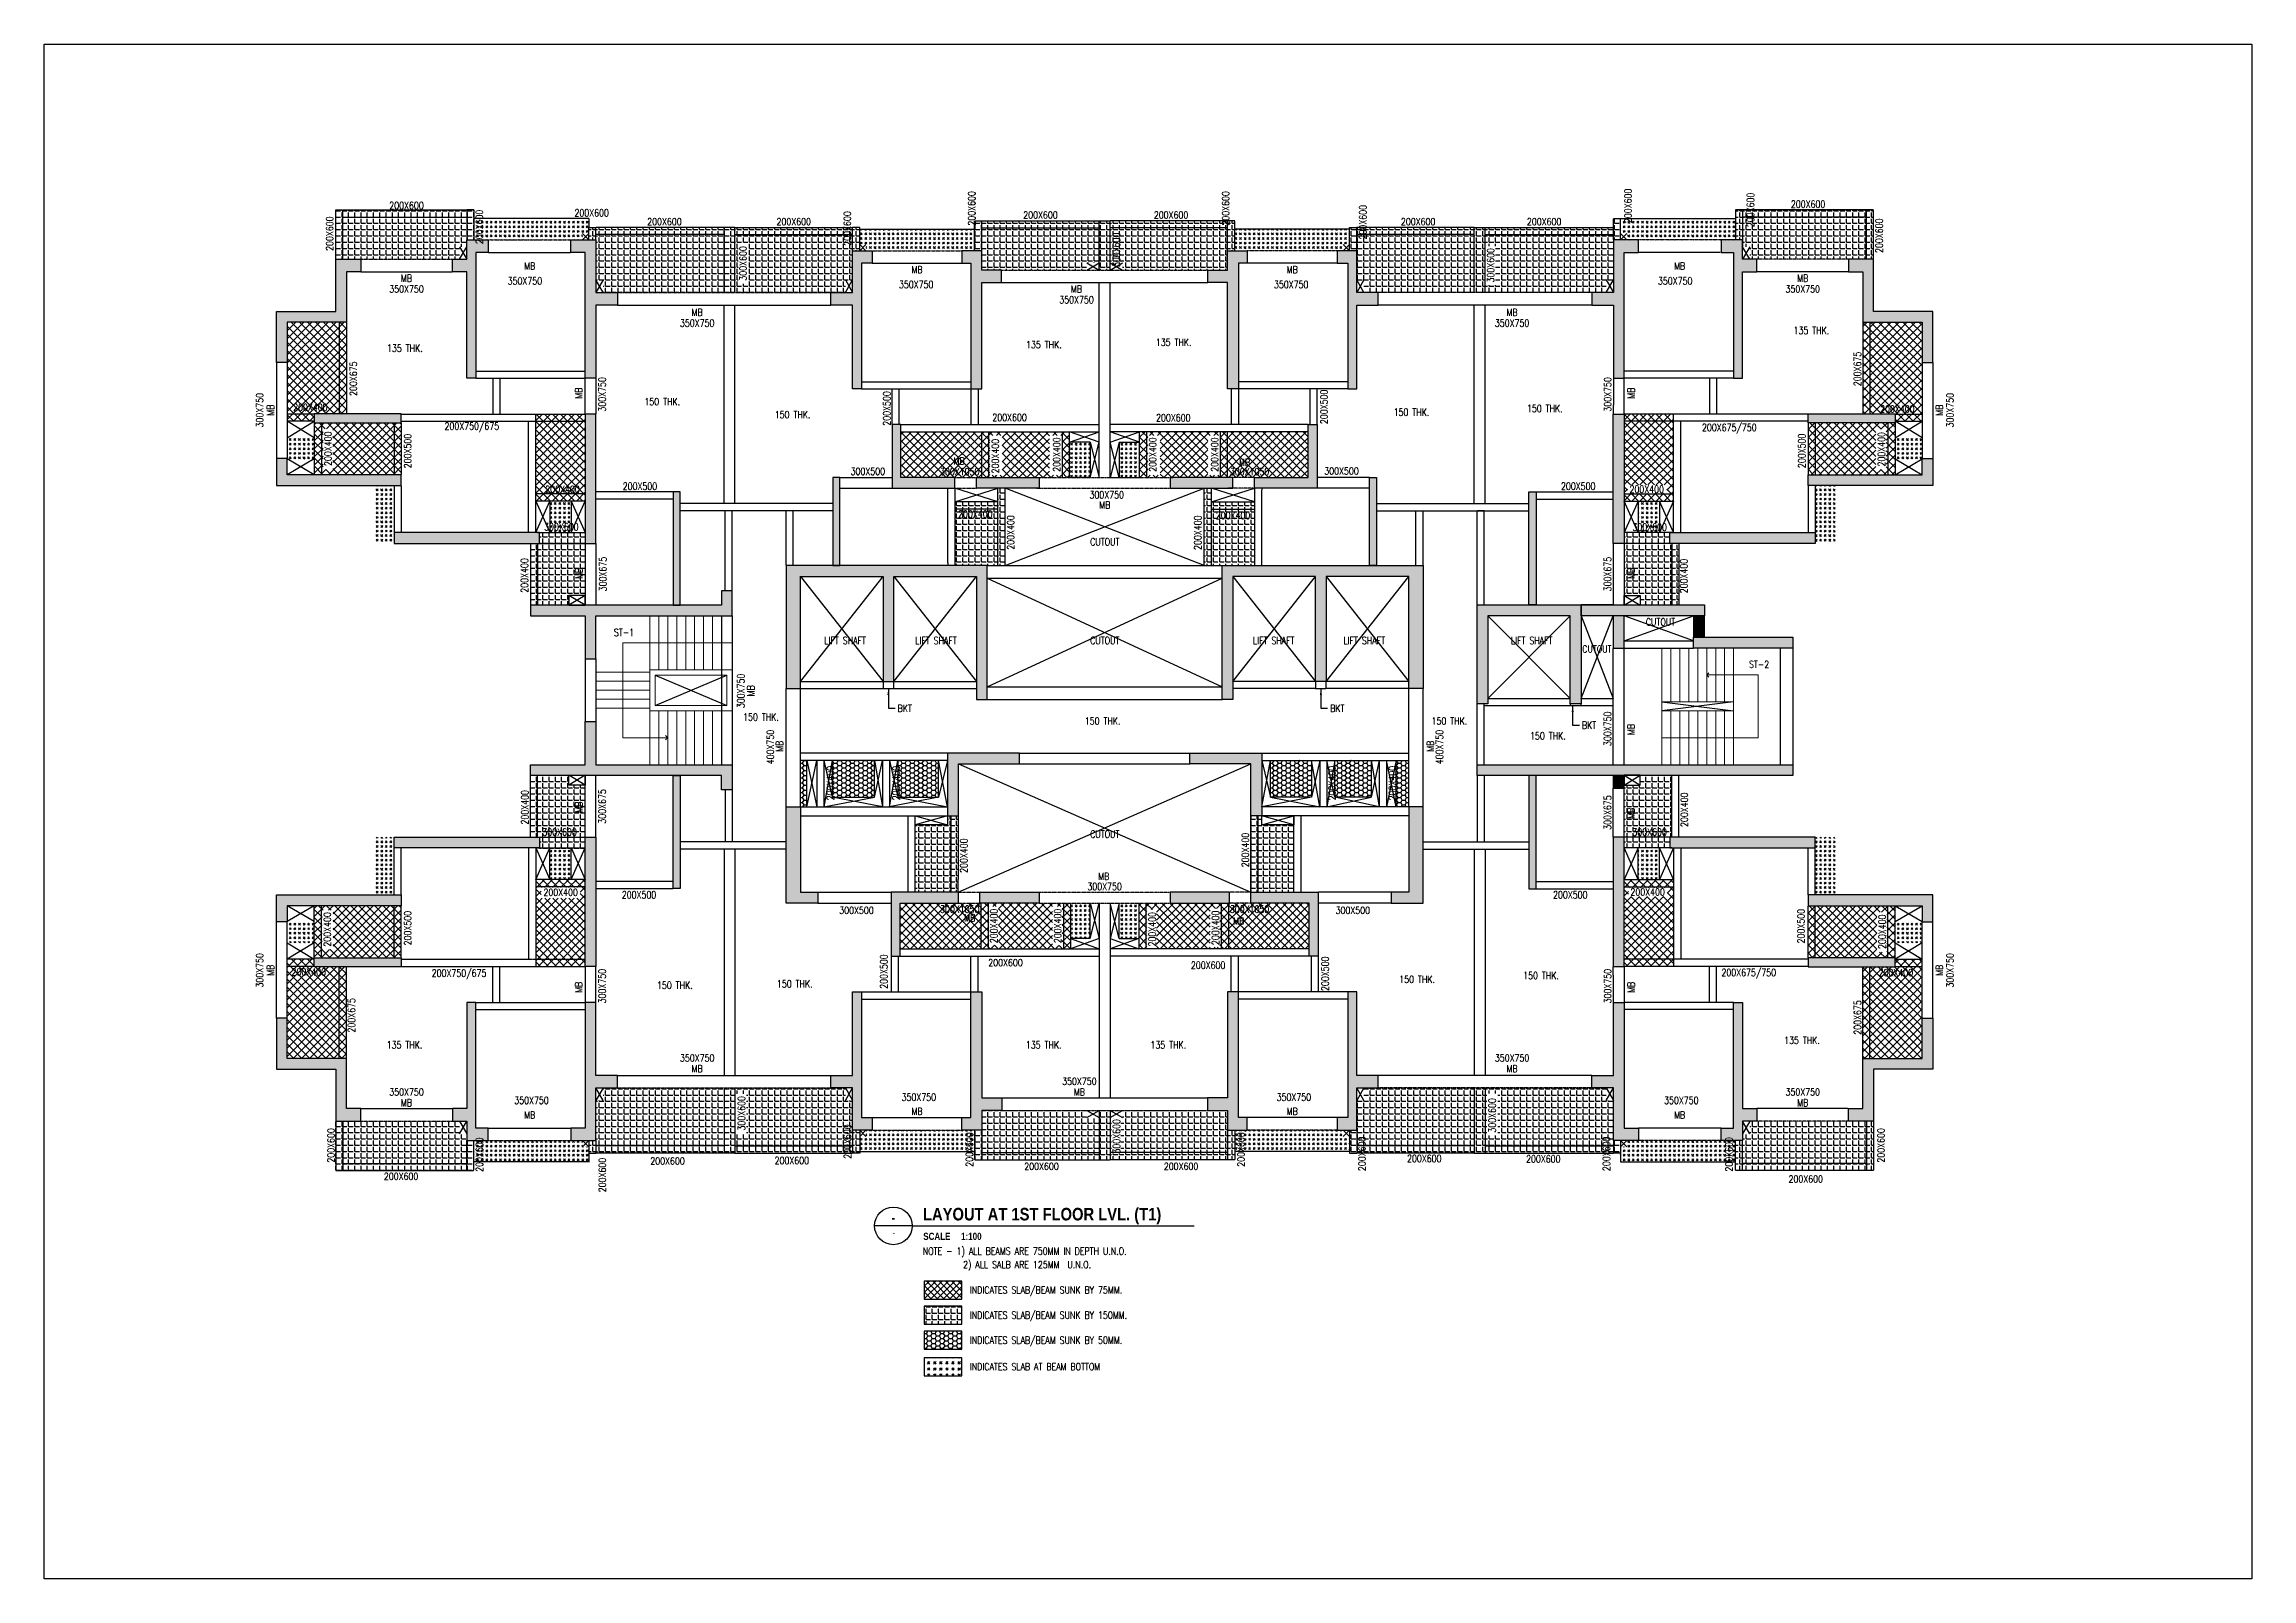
# Model space of a CAD drawing. Header units: millimetres. Extents: x 4277 to 218637, y 6776 to 49510.
# Drawn here: x 4277 to 65790, y 6776 to 49510 of the extents above; entities that cross this region are included whole.
import ezdxf
from ezdxf.enums import TextEntityAlignment as Align

# ---------------------------------------------------------------- set-up
doc = ezdxf.new("R2010")
doc.units = ezdxf.units.MM
doc.header["$PDMODE"] = 35
doc.linetypes.add('DASHED2', pattern=[0.375, 0.25, -0.125])
doc.linetypes.add('HIDDEN', pattern=[0.375, 0.25, -0.125])
for name, color, linetype in [('A-REFR-TITL-100', 2, 'Continuous'), ('BEAM', 3, 'DASHED2'), ('BEAM NO', 3, 'Continuous'), ('COL', 6, 'Continuous'), ('col solid', 20, 'Continuous'), ('COVER', 2, 'Continuous'), ('CUTOUT', 9, 'Continuous'), ('HAT', 30, 'Continuous'), ('SLAB NO', 3, 'Continuous'), ('TEXT', 3, 'Continuous')]:
    doc.layers.add(name, color=color, linetype=linetype)
for name, color, linetype, lineweight in [('BEAM SIZES', 3, 'Continuous', 0), ('Boundary', 40, 'Continuous', 30), ('Origin', 40, 'Continuous', 30), ('OTHER', 7, 'Continuous', 30), ('S-STRS', 31, 'Continuous', 18), ('S-STRS-ANNO', 31, 'Continuous', 18)]:
    doc.layers.add(name, color=color, linetype=linetype, lineweight=lineweight)
doc.styles.add('Arial', font='arial.ttf')
doc.styles.add('ARIAL-TITLE', font='arialbd.ttf')
doc.styles.add('romance', font='SIMPLEX.shx')
doc.styles.add('ROMANS', font='romans.shx', dxfattribs={"width": 1.2})
doc.dimstyles.new('100T', dxfattribs={"dimtxt": 200, "dimasz": 180, "dimexe": 50, "dimexo": 50, "dimgap": 75, "dimtad": 1, "dimdec": 0, "dimzin": 0, "dimdsep": 46, "dimtxsty": 'romance', "dimcen": 0.09, "dimdle": 150, "dimclrd": 11, "dimclre": 11, "dimclrt": 2, "dimadec": 0, "dimazin": 0, "dimtfac": 1, "dimtdec": 0, "dimtofl": 0, "dimtmove": 0, "dimatfit": 3, "dimfxl": 1, "dimtolj": 1, "dimtzin": 0, "dimarcsym": 0})
pattern_1 = [(0, (67241, -120499.32), (0, 174.625), [127, -47.625]), (90, (67241, -120499.32), (-174.625, 1e-14), [127, -47.625])]
pattern_2 = [(45, (67241, -120499.32), (-112.2532, 112.2532), []), (135, (67241, -120499.32), (-112.2532, -112.2532), [])]
pattern_3 = [(45, (67240.99, -120499.32), (127.27922, 0), [75, -105]), (45, (67272.81, -120499.32), (127.27922, 0), [30, -150]), (45, (67240.99, -120467.5), (127.27922, 0), [30, -150])]
pattern_4 = [(0, (67240.994, -120499.316), (119.0625, 68.740766), [79.375, -158.75]), (120, (67240.994, -120499.316), (-119.0625, 68.740767), [79.375, -158.75]), (60, (67240.994, -120499.316), (3e-07, 137.481533), [-158.75, 79.375])]
pattern_5 = [(0, (67240.97, -128989.37), (0, 174.625), [127, -47.625]), (90, (67240.97, -128989.37), (-174.625, 1e-14), [127, -47.625])]

msp = doc.modelspace()

# ---------------------------------------------------------------- texts
at = {"layer": 'BEAM NO', "style": 'ROMANS', "width": 0.8}
for s, p in [('MB', (14374, 42832, 0)), ('MB', (17805, 43172, 0)), ('MB', (28598, 43071, 0)), ('MB', (39053, 43071, 0)), ('MB', (49847, 43172, 0)), ('MB', (53277, 42832, 0)), ('MB', (33042, 42532, 0)), ('MB', (22473, 41882, 0)), ('MB', (45178, 41882, 0)), ('MB', (29773, 37744, 0)), ('MB', (37725, 37707, 0)), ('MB', (33830, 36516, 0)), ('BKT', (28258, 30857, 0)), ('BKT', (40308, 30857, 0)), ('BKT', (47323, 30386, 0)), ('MB', (33800, 26176, 0)), ('MB', (30070, 25023, 0)), ('MB', (37562, 24934, 0)), ('MB', (22473, 20823, 0)), ('MB', (45178, 20823, 0)), ('MB', (33122, 20173, 0)), ('MB', (14374, 19873, 0)), ('MB', (17805, 19533, 0)), ('MB', (28598, 19633, 0)), ('MB', (39053, 19633, 0)), ('MB', (49847, 19533, 0)), ('MB', (53277, 19873, 0))]:
    msp.add_text(s, height=200, dxfattribs=at).set_placement(p, align=Align.BOTTOM_CENTER)
for p in [(10742, 39317, 0), (19331, 39792, 0), (48654, 39792, 0), (57243, 39317, 0), (19333, 34774, 0), (48652, 34774, 0), (24126, 31504, 0), (48652, 30426, 0), (24926, 29958, 0), (43059, 29958, 0), (19333, 28264, 0), (48652, 28093, 0), (10742, 23720, 0), (19331, 23246, 0), (48654, 23246, 0), (57243, 23720, 0)]:
    msp.add_text('MB', height=200, rotation=90, dxfattribs=at).set_placement(p, align=Align.BOTTOM_CENTER)
at = {"layer": 'BEAM SIZES', "style": 'ROMANS', "width": 0.8}
for s, p in [('200X600', (14374, 44857, 0)), ('200X600', (19533, 44652, 0)), ('200X600', (53426, 44894, 0)), ('200X600', (21560, 44409, 0)), ('200X600', (25163, 44409, 0)), ('200X600', (32038, 44594, 0)), ('200X600', (35676, 44594, 0)), ('200X600', (42561, 44409, 0)), ('200X600', (46071, 44409, 0)), ('350X750', (14374, 42533, 0)), ('350X750', (17673, 42758, 0)), ('350X750', (28574, 42658, 0)), ('350X750', (33042, 42233, 0)), ('350X750', (39023, 42658, 0)), ('350X750', (49723, 42758, 0)), ('350X750', (53277, 42533, 0)), ('350X750', (22473, 41583, 0)), ('350X750', (45178, 41583, 0)), ('200X400', (11695, 39238, 0)), ('200X400', (55913, 39189, 0)), ('200X750/675', (16194, 38715, 0)), ('200X600', (31177, 38954, 0)), ('200X600', (35739, 38946, 0)), ('200X675/750', (51231, 38675, 0)), ('300X500', (27228, 37453, 0)), ('300X1050', (29788, 37444, 0)), ('300X1050', (37864, 37444, 0)), ('300X500', (40426, 37463, 0)), ('200X400', (18721, 36956, 0)), ('200X500', (20878, 37040, 0)), ('300X750', (33884, 36802, 0)), ('200X500', (47021, 37041, 0)), ('200X400', (48930, 36957, 0)), ('200X400', (30222, 36265)), ('200X400', (37403, 36227, 0)), ('300X600', (18688, 35909, 0)), ('300X600', (49012, 35900, 0)), ('300X600', (18640, 27410, 0)), ('300X600', (49011, 27410, 0)), ('200X400', (18669, 25733)), ('200X500', (20852, 25662, 0)), ('300X750', (33826, 25894, 0)), ('200X500', (46800, 25662, 0)), ('200X400', (48956, 25741)), ('300X500', (26911, 25230, 0)), ('300X1050', (29788, 25261, 0)), ('300X1050', (37864, 25261, 0)), ('300X500', (40741, 25230, 0)), ('200X600', (31064, 23773, 0)), ('200X400', (11651, 23512)), ('200X750/675', (15838, 23482, 0)), ('200X600', (36709, 23702, 0)), ('200X675/750', (51773, 23499)), ('200X400', (55872, 23495)), ('350X750', (22473, 21121, 0)), ('350X750', (45178, 21121, 0)), ('350X750', (14374, 20171, 0)), ('350X750', (33122, 20471, 0)), ('350X750', (53277, 20171, 0)), ('350X750', (17856, 19938, 0)), ('350X750', (28649, 20028, 0)), ('350X750', (39099, 20028, 0)), ('350X750', (49894, 19938, 0)), ('200X600', (21647, 18250, 0)), ('200X600', (25110, 18264, 0)), ('200X600', (42732, 18320, 0)), ('200X600', (46048, 18309, 0)), ('200X600', (14222, 17822, 0)), ('200X600', (32067, 18104, 0)), ('200X600', (35955, 18104, 0)), ('200X600', (53361, 17749, 0))]:
    msp.add_text(s, height=200, dxfattribs=at).set_placement(p, align=Align.BOTTOM_CENTER)
for s, p in [('200X600', (30283, 44937, 0)), ('200X600', (37358, 44937, 0)), ('200X600', (41182, 44552, 0)), ('200X600', (48570, 45006, 0)), ('200X600', (51982, 44894)), ('200X600', (12391, 44233, 0)), ('200X600', (16561, 44421, 0)), ('200X600', (26816, 44378, 0)), ('200X600', (55567, 44175, 0)), ('300X600', (23909, 43404, 0)), ('300X600', (34316, 43781, 0)), ('300X600', (44740, 43352, 0)), ('200X675', (13050, 40194, 0)), ('200X675', (54961, 40465)), ('300X750', (19984, 39758, 0)), ('300X750', (48001, 39758, 0)), ('300X750', (10444, 39317, 0)), ('200X500', (27915, 39366, 0)), ('200X500', (40099, 39410)), ('300X750', (57541, 39317, 0)), ('200X400', (12346, 38243)), ('200X500', (14564, 38180, 0)), ('200X400', (30939, 38038)), ('200X400', (32651, 38081, 0)), ('200X400', (35322, 38081, 0)), ('200X400', (37051, 38081, 0)), ('200X500', (53410, 38185)), ('200X400', (55632, 38229, 0)), ('200X400', (31367, 35912)), ('200X400', (36581, 35905, 0)), ('200X400', (17820, 34715, 0)), ('300X675', (20003, 34754, 0)), ('300X675', (47999, 34754, 0)), ('200X400', (50125, 34699)), ('300X750', (23848, 31500, 0)), ('300X750', (47999, 30446, 0)), ('400X750', (24670, 29938, 0)), ('400X750', (43315, 29938, 0)), ('200X400', (26346, 28934, 0)), ('200X400', (28178, 28934, 0)), ('200X400', (40321, 28934, 0)), ('200X400', (42001, 28934, 0)), ('200X400', (17830, 28260, 0)), ('300X675', (19986, 28284, 0)), ('300X675', (47999, 28113, 0)), ('200X400', (50136, 28191, 0)), ('200X400', (30062, 26913, 0)), ('200X400', (37906, 27070)), ('200X400', (12326, 24859)), ('200X500', (14568, 24895, 0)), ('200X400', (30898, 24955)), ('200X400', (32676, 24956, 0)), ('200X400', (35311, 24863)), ('200X400', (37076, 24903, 0)), ('200X500', (53388, 24950, 0)), ('200X400', (55651, 24794, 0)), ('300X750', (10444, 23720, 0)), ('200X500', (27832, 23685, 0)), ('200X500', (40130, 23624, -6)), ('300X750', (57541, 23720, 0)), ('300X750', (19984, 23280, 0)), ('300X750', (48001, 23280, 0)), ('200X675', (13001, 22468, 0)), ('200X675', (54965, 22406, 0)), ('300X600', (23868, 19738, 0)), ('300X600', (44782, 19680, 0)), ('200X600', (12429, 18844, 0)), ('200X600', (26821, 18951, 0)), ('200X600', (30218, 18731, 0)), ('300X600', (34317, 19097, 0)), ('200X600', (37783, 18731, 0)), ('200X600', (41155, 18610, 0)), ('200X600', (47967, 18610, 0)), ('200X600', (55619, 18845, 0)), ('200X600', (16565, 18588, 0)), ('200X600', (19989, 18020, 0)), ('200X600', (51382, 18596, 0))]:
    msp.add_text(s, height=200, rotation=90, dxfattribs=at).set_placement(p, align=Align.BOTTOM_CENTER)
at = {"layer": 'CUTOUT', "style": 'ROMANS', "width": 0.8}
for s, p in [('CUTOUT', (33830, 35652, 0)), ('CUTOUT', (49313, 33422, 0)), ('LIFT SHAFT', (26595, 32904, 0)), ('LIFT SHAFT', (29127, 32904, 0)), ('CUTOUT', (33830, 32904, 0)), ('LIFT SHAFT', (38537, 32904, 0)), ('LIFT SHAFT', (41059, 32904, 0)), ('LIFT SHAFT', (45726, 32904, 0)), ('CUTOUT', (47542, 32666, 0)), ('CUTOUT', (33830, 27511, 0))]:
    msp.add_text(s, height=200, dxfattribs=at).set_placement(p, align=Align.MIDDLE_CENTER)
at = {"layer": 'S-STRS-ANNO', "style": 'ROMANS', "width": 0.8}
for s, p in [('ST-1', (20434, 32969, 0)), ('ST-2', (52062, 32083, 0))]:
    msp.add_text(s, height=200, dxfattribs=at).set_placement(p, align=Align.BOTTOM_CENTER)
at = {"layer": 'SLAB NO', "style": 'ROMANS', "width": 0.8}
for s, p in [('135 THK.', (32132, 40981)), ('135 THK.', (35749, 41047)), ('135 THK.', (53519, 41378)), ('135 THK.', (14328, 40884, 0)), ('150 THK.', (21499, 39397, 0)), ('150 THK.', (46090, 39206)), ('150 THK.', (25131, 39032)), ('150 THK.', (42375, 39102)), ('150 THK.', (24250, 30612)), ('150 THK.', (33770, 30505)), ('150 THK.', (43432, 30505)), ('150 THK.', (46176, 30089)), ('150 THK.', (21850, 23145)), ('150 THK.', (25191, 23184)), ('150 THK.', (42532, 23308)), ('150 THK.', (45985, 23415)), ('135 THK.', (14318, 21484)), ('135 THK.', (32128, 21484)), ('135 THK.', (35600, 21484)), ('135 THK.', (53256, 21611))]:
    msp.add_text(s, height=200, dxfattribs=at).set_placement(p, align=Align.BOTTOM_CENTER)
at = {"layer": 'TEXT', "ltscale": 50, "style": 'ROMANS', "width": 0.8}
for s, p in [('NOTE - 1) ALL BEAMS ARE 750MM IN DEPTH U.N.O.', (28760, 15901)), ('2) ALL SALB ARE 125MM  U.N.O.', (29881, 15526)), ('INDICATES SLAB/BEAM SUNK BY 75MM. ', (30069, 14817)), ('INDICATES SLAB/BEAM SUNK BY 150MM. ', (30069, 14119)), ('INDICATES SLAB/BEAM SUNK BY 50MM. ', (30069, 13421)), ('INDICATES SLAB AT BEAM BOTTOM', (30069, 12683))]:
    msp.add_text(s, height=200, dxfattribs=at).set_placement(p, align=Align.MIDDLE_LEFT)

# ---------------------------------------------------------------- blocks, each defined once
blk = doc.blocks.new('A-DETAIL-TITLE-100')
at = {"layer": 'A-REFR-TITL-100', "linetype": 'Continuous'}
blk.add_line((0, 0), (-1050, 0), dxfattribs=at)
blk.add_circle((-525, 0), 525, dxfattribs=at)
at = {"layer": 'A-REFR-TITL-100', "color": 4, "style": 'ARIAL-TITLE'}
for tag, p, height in [('TITLE1', (450, 937), 500), ('TITLE2', (450, 237), 500), ('SCALE1', (450, -480), 300), ('SCALE2', (2479, -480), 300)]:
    blk.add_attdef(tag, p, '', height=height, dxfattribs=at)
at = {"layer": 'A-REFR-TITL-100', "color": 4, "linetype": 'Continuous', "style": 'ARIAL-TITLE'}
blk.add_attdef('DRWG-NO', text='', height=400, dxfattribs=at).set_placement((-751, 326), align=Align.MIDDLE)
at = {"layer": 'A-REFR-TITL-100', "color": 4, "linetype": 'Continuous', "style": 'Arial', "width": 0.8}
blk.add_attdef('DRAWING-REF', text='', height=200, dxfattribs=at).set_placement((-735, -270), align=Align.MIDDLE)

# ---------------------------------------------------------------- hatches: boundary and pattern name
at = {"layer": 'col solid'}
h = msp.add_hatch(color=256, dxfattribs=at)
h.dxf.hatch_style = 1
h.paths.add_polyline_path([(16051, 44059), (16650, 44059), (16650, 43709), (16301, 43709), (16301, 40209), (16051, 40209), (16051, 43169), (15652, 43169), (15652, 43519), (16051, 43519)])
h = msp.add_hatch(color=256, dxfattribs=at)
h.dxf.hatch_style = 1
h.paths.add_polyline_path([(19651, 42244), (19651, 40209), (19351, 40209), (19350, 43709), (18950, 43709), (18950, 44059), (19650, 44059), (19651, 42594), (20252, 42594), (20252, 42244), (19651, 42244)])
h = msp.add_hatch(color=256, dxfattribs=at)
h.dxf.hatch_style = 1
h.paths.add_polyline_path([(26201, 42594), (26801, 42594), (26801, 43759), (27351, 43759), (27351, 43409), (27051, 43409), (27051, 39909), (26801, 39909), (26801, 42244), (26201, 42244)])
h = msp.add_hatch(color=256, dxfattribs=at)
h.dxf.hatch_style = 1
h.paths.add_polyline_path([(30101, 39909), (30401, 39909), (30401, 42869), (30951, 42869), (30951, 43219), (30401, 43219), (30401, 43759), (29851, 43759), (29851, 43409), (30100, 43409)])
h = msp.add_hatch(color=256, dxfattribs=at)
h.dxf.hatch_style = 1
h.paths.add_polyline_path([(37551, 39909), (37251, 39909), (37250, 42869), (36700, 42869), (36700, 43219), (37250, 43219), (37250, 43759), (37800, 43759), (37800, 43409), (37551, 43409)])
h = msp.add_hatch(color=256, dxfattribs=at)
h.dxf.hatch_style = 1
h.paths.add_polyline_path([(41451, 42594), (40851, 42594), (40851, 43759), (40301, 43759), (40301, 43409), (40601, 43409), (40601, 39909), (40851, 39909), (40851, 42244), (41451, 42244)])
h = msp.add_hatch(color=256, dxfattribs=at)
h.dxf.hatch_style = 1
h.paths.add_polyline_path([(48001, 42244), (48001, 40209), (48301, 40209), (48301, 43709), (48701, 43709), (48701, 44059), (48001, 44059), (48001, 42594), (47400, 42594), (47400, 42244), (48001, 42244)])
h = msp.add_hatch(color=256, dxfattribs=at)
h.dxf.hatch_style = 1
h.paths.add_polyline_path([(51601, 44059), (51001, 44059), (51001, 43709), (51351, 43709), (51351, 40209), (51601, 40209), (51601, 43169), (52000, 43169), (52000, 43519), (51601, 43519)])
h = msp.add_hatch(color=256, dxfattribs=at)
h.dxf.hatch_style = 1
h.paths.add_polyline_path([(12401, 41769), (11051, 41769), (11051, 40649), (10751, 40649), (10751, 42069), (12401, 42069), (12401, 43519), (13101, 43519), (13101, 43169), (12701, 43169), (12701, 41769)])
h = msp.add_hatch(color=256, dxfattribs=at)
h.dxf.hatch_style = 1
h.paths.add_polyline_path([(55251, 41769), (56601, 41769), (56601, 40649), (56901, 40649), (56901, 42069), (55251, 42069), (55251, 43519), (54551, 43519), (54551, 43169), (54951, 43169), (54951, 41769)])
h = msp.add_hatch(color=256, dxfattribs=at)
h.dxf.hatch_style = 1
h.paths.add_polyline_path([(14226, 39212), (11801, 39212), (11801, 38969), (14226, 38969)])
h = msp.add_hatch(color=256, dxfattribs=at)
h.dxf.hatch_style = 1
h.paths.add_polyline_path([(19652, 39209), (19351, 39209), (19351, 35609), (19652, 35609)])
h = msp.add_hatch(color=256, dxfattribs=at)
h.dxf.hatch_style = 1
h.paths.add_polyline_path([(28151, 38919), (27901, 38919), (27901, 37144), (29651, 37144), (29651, 37444), (28151, 37444)])
h = msp.add_hatch(color=256, dxfattribs=at)
h.dxf.hatch_style = 1
h.paths.add_polyline_path([(39501, 38919), (39751, 38919), (39751, 37144), (38001, 37144), (38001, 37444), (39501, 37444)])
h = msp.add_hatch(color=256, dxfattribs=at)
h.dxf.hatch_style = 1
h.paths.add_polyline_path([(47999, 39209), (48301, 39209), (48301, 35609), (47999, 35609)])
h = msp.add_hatch(color=256, dxfattribs=at)
h.dxf.hatch_style = 1
h.paths.add_polyline_path([(53426, 39219), (55851, 39219), (55851, 38969), (53426, 38969)])
h = msp.add_hatch(color=256, dxfattribs=at)
h.dxf.hatch_style = 1
h.paths.add_polyline_path([(14226, 37219), (14226, 37519), (11051, 37519), (11051, 37969), (10751, 37969), (10751, 37219)])
h = msp.add_hatch(color=256, dxfattribs=at)
h.dxf.hatch_style = 1
h.paths.add_polyline_path([(53426, 37219), (53426, 37519), (56601, 37519), (56601, 37969), (56901, 37969), (56901, 37219)])
h = msp.add_hatch(color=256, dxfattribs=at)
h.dxf.hatch_style = 1
h.paths.add_polyline_path([(21802, 33891), (22002, 33891), (22002, 33891), (22002, 37041), (21802, 37041)])
h = msp.add_hatch(color=256, dxfattribs=at)
h.dxf.hatch_style = 1
h.paths.add_polyline_path([(26451, 34991), (26451, 37444), (26251, 37444), (26251, 34991)])
h = msp.add_hatch(color=256, dxfattribs=at)
h.dxf.hatch_style = 1
h.paths.add_polyline_path([(30251, 37444), (32001, 37444), (32001, 37144), (30251, 37144)])
h = msp.add_hatch(color=256, dxfattribs=at)
h.dxf.hatch_style = 1
h.paths.add_polyline_path([(37401, 37444), (35651, 37444), (35651, 37144), (37401, 37144)])
h = msp.add_hatch(color=256, dxfattribs=at)
h.dxf.hatch_style = 1
h.paths.add_polyline_path([(41201, 34991), (41201, 37444), (41401, 37444), (41401, 34991)])
h = msp.add_hatch(color=256, dxfattribs=at)
h.dxf.hatch_style = 1
h.paths.add_polyline_path([(45649, 33894), (45650, 33894), (45850, 33894), (45849, 37044), (45649, 37044)])
h = msp.add_hatch(color=256, dxfattribs=at)
h.dxf.hatch_style = 1
h.paths.add_polyline_path([(18076, 35909), (14026, 35909), (14026, 35609), (18076, 35609)])
h = msp.add_hatch(color=256, dxfattribs=at)
h.dxf.hatch_style = 1
h.paths.add_polyline_path([(49576, 35909), (53626, 35909), (53626, 35609), (49576, 35609)])
h = msp.add_hatch(color=256, dxfattribs=at)
h.dxf.hatch_style = 1
h.paths.add_polyline_path([(24951, 34991), (24951, 31566), (25351, 31566), (25351, 34691), (27651, 34691), (27651, 31766), (27951, 31766), (27951, 34691), (30251, 34691), (30251, 31266), (30551, 31266), (30551, 34991)])
h = msp.add_hatch(color=256, dxfattribs=at)
h.dxf.hatch_style = 1
h.paths.add_polyline_path([(42701, 34991), (42701, 31566), (42301, 31566), (42301, 34691), (40001, 34691), (40001, 31766), (39701, 31766), (39701, 34691), (37401, 34691), (37401, 31266), (37101, 31266), (37101, 34991)])
h = msp.add_hatch(color=256, dxfattribs=at)
h.dxf.hatch_style = 1
h.paths.add_polyline_path([(23451, 33591), (23451, 34291), (23151, 34291), (23151, 33891), (17826, 33891), (17826, 33591), (19352, 33591), (19352, 33191), (19652, 33191), (19652, 33591)])
h = msp.add_hatch(color=256, dxfattribs=at)
h.dxf.hatch_style = 1
h.paths.add_polyline_path([(23451, 33591), (23451, 34291), (23151, 34291), (23151, 33891), (19652, 33891), (19652, 33891), (19352, 33891), (19352, 33891), (17826, 33891), (17826, 33591), (19352, 33591), (19352, 32391), (19652, 32391), (19652, 33591)])
h = msp.add_hatch(color=256, dxfattribs=at)
h.dxf.hatch_style = 1
h.paths.add_polyline_path([(44201, 33894), (47101, 33894), (47101, 31144), (46801, 31144), (46801, 33594), (44501, 33594), (44501, 31144), (44201, 31144)])
h = msp.add_hatch(color=256, dxfattribs=at)
h.dxf.hatch_style = 1
h.paths.add_polyline_path([(44201, 33894), (47101, 33894), (47101, 31144), (46801, 31144), (46801, 33594), (44501, 33594), (44501, 31144), (44201, 31144)])
h = msp.add_hatch(color=256, dxfattribs=at)
h.dxf.hatch_style = 1
h.paths.add_polyline_path([(47101, 33894), (50537, 33894), (50537, 33594), (47101, 33594)])
h = msp.add_hatch(color=256, dxfattribs=at)
h.dxf.hatch_style = 1
h.paths.add_polyline_path([(47999, 32694), (48299, 32694), (48299, 33594), (47999, 33594)])
h = msp.add_hatch(color=256, dxfattribs=at)
h.dxf.hatch_style = 1
h.paths.add_polyline_path([(50237, 32994), (50537, 32994), (50537, 33594), (50237, 33594)])
h = msp.add_hatch(color=256, dxfattribs=at)
h.dxf.hatch_style = 1
h.paths.add_polyline_path([(53001, 32694), (50237, 32694), (50237, 32994), (53001, 32994)])
h = msp.add_hatch(color=256, dxfattribs=at)
h.dxf.hatch_style = 1
h.paths.add_polyline_path([(23451, 29447), (23451, 28747), (23151, 28747), (23151, 29147), (17826, 29147), (17826, 29447), (19352, 29447), (19352, 30647), (19652, 30647), (19652, 29447)])
h = msp.add_hatch(color=256, dxfattribs=at)
h.dxf.hatch_style = 1
h.paths.add_polyline_path([(23451, 29447), (23451, 28747), (23151, 28747), (23151, 29147), (17826, 29147), (17826, 29447), (19352, 29447), (19352, 30647), (19652, 30647), (19652, 29447)])
h = msp.add_hatch(color=256, dxfattribs=at)
h.dxf.hatch_style = 1
h.paths.add_polyline_path([(29450, 29766), (29450, 28019), (29750, 28019), (29750, 29467), (31450, 29467), (31450, 29766)])
h = msp.add_hatch(color=256, dxfattribs=at)
h.dxf.hatch_style = 1
h.paths.add_polyline_path([(29450, 29766), (29450, 28019), (29750, 28019), (29750, 29467), (31450, 29467), (31450, 29766)])
h = msp.add_hatch(color=256, dxfattribs=at)
h.dxf.hatch_style = 1
h.paths.add_polyline_path([(38201, 29766), (38202, 28019), (37902, 28019), (37902, 29467), (36202, 29467), (36202, 29766)])
h = msp.add_hatch(color=256, dxfattribs=at)
h.dxf.hatch_style = 1
h.paths.add_polyline_path([(38201, 29766), (38202, 28019), (37902, 28019), (37902, 29467), (36202, 29467), (36202, 29766)])
h = msp.add_hatch(color=256, dxfattribs=at)
h.dxf.hatch_style = 1
h.paths.add_polyline_path([(21802, 29147), (21802, 25997), (22002, 25997), (22002, 29147), (22002, 29147)])
h = msp.add_hatch(color=256, dxfattribs=at)
h.dxf.hatch_style = 1
h.paths.add_polyline_path([(44201, 29444), (53001, 29444), (53001, 29144), (44201, 29144)])
h = msp.add_hatch(color=256, dxfattribs=at)
h.dxf.hatch_style = 1
h.paths.add_polyline_path([(44201, 29444), (53001, 29444), (53001, 29144), (44201, 29144)])
h = msp.add_hatch(color=256, dxfattribs=at)
h.dxf.hatch_style = 1
h.paths.add_polyline_path([(45649, 25994), (45849, 25994), (45850, 29144), (45650, 29144), (45649, 29144)])
h = msp.add_hatch(color=256, dxfattribs=at)
h.dxf.hatch_style = 1
h.paths.add_polyline_path([(47999, 29144), (47999, 28791), (48299, 28791), (48299, 29144)])
h = msp.add_hatch(color=256, dxfattribs=at)
h.dxf.hatch_style = 1
h.paths.add_polyline_path([(47999, 29144), (47999, 28791), (48299, 28791), (48299, 29144)])
h = msp.add_hatch(color=256, dxfattribs=at)
h.dxf.hatch_style = 1
h.paths.add_polyline_path([(24951, 25594), (24951, 28269), (25351, 28269), (25351, 25894), (25839, 25894), (25839, 25594)])
h = msp.add_hatch(color=256, dxfattribs=at)
h.dxf.hatch_style = 1
h.paths.add_polyline_path([(42701, 25594), (42701, 28269), (42301, 28269), (42301, 25894), (41812, 25894), (41812, 25594)])
h = msp.add_hatch(color=256, dxfattribs=at)
h.dxf.hatch_style = 1
h.paths.add_polyline_path([(18076, 27129), (14026, 27129), (14026, 27429), (18076, 27429)])
h = msp.add_hatch(color=256, dxfattribs=at)
h.dxf.hatch_style = 1
h.paths.add_polyline_path([(19652, 23829), (19351, 23829), (19351, 27429), (19652, 27429)])
h = msp.add_hatch(color=256, dxfattribs=at)
h.dxf.hatch_style = 1
h.paths.add_polyline_path([(47999, 23829), (48301, 23829), (48301, 27429), (47999, 27429)])
h = msp.add_hatch(color=256, dxfattribs=at)
h.dxf.hatch_style = 1
h.paths.add_polyline_path([(49576, 27129), (53626, 27129), (53626, 27429), (49576, 27429)])
h = msp.add_hatch(color=256, dxfattribs=at)
h.dxf.hatch_style = 1
h.paths.add_polyline_path([(29750, 25894), (27876, 25894), (27876, 24119), (28126, 24119), (28126, 25594), (29750, 25594)])
h = msp.add_hatch(color=256, dxfattribs=at)
h.dxf.hatch_style = 1
h.paths.add_polyline_path([(30350, 25594), (30350, 25894), (32001, 25894), (32001, 25594)])
h = msp.add_hatch(color=256, dxfattribs=at)
h.dxf.hatch_style = 1
h.paths.add_polyline_path([(37302, 25594), (37302, 25894), (35651, 25894), (35651, 25594)])
h = msp.add_hatch(color=256, dxfattribs=at)
h.dxf.hatch_style = 1
h.paths.add_polyline_path([(37901, 25894), (39776, 25894), (39776, 24119), (39526, 24119), (39526, 25594), (37901, 25594)])
h = msp.add_hatch(color=256, dxfattribs=at)
h.dxf.hatch_style = 1
h.paths.add_polyline_path([(14226, 25819), (14226, 25519), (11051, 25519), (11051, 25069), (10751, 25069), (10751, 25819)])
h = msp.add_hatch(color=256, dxfattribs=at)
h.dxf.hatch_style = 1
h.paths.add_polyline_path([(53426, 25819), (53426, 25519), (56601, 25519), (56601, 25069), (56901, 25069), (56901, 25819)])
h = msp.add_hatch(color=256, dxfattribs=at)
h.dxf.hatch_style = 1
h.paths.add_polyline_path([(14226, 23819), (11801, 23819), (11801, 24069), (14226, 24069)])
h = msp.add_hatch(color=256, dxfattribs=at)
h.dxf.hatch_style = 1
h.paths.add_polyline_path([(53426, 23819), (55851, 23819), (55851, 24069), (53426, 24069)])
h = msp.add_hatch(color=256, dxfattribs=at)
h.dxf.hatch_style = 1
h.paths.add_polyline_path([(16051, 18979), (16650, 18979), (16650, 19329), (16301, 19329), (16301, 22829), (16051, 22829), (16051, 19869), (15652, 19869), (15652, 19519), (16051, 19519)])
h = msp.add_hatch(color=256, dxfattribs=at)
h.dxf.hatch_style = 1
h.paths.add_polyline_path([(19651, 20794), (19651, 22829), (19351, 22829), (19350, 19329), (18950, 19329), (18950, 18979), (19650, 18979), (19651, 20444), (20252, 20444), (20252, 20794), (19651, 20794)])
h = msp.add_hatch(color=256, dxfattribs=at)
h.dxf.hatch_style = 1
h.paths.add_polyline_path([(26801, 23119), (27051, 23119), (27051, 19619), (27351, 19619), (27351, 19269), (26801, 19269), (26801, 20444), (26201, 20444), (26201, 20794), (26801, 20794)])
h = msp.add_hatch(color=256, dxfattribs=at)
h.dxf.hatch_style = 1
h.paths.add_polyline_path([(30101, 23119), (30401, 23119), (30401, 20169), (30963, 20169), (30963, 19819), (30401, 19819), (30401, 19269), (29851, 19269), (29851, 19619), (30101, 19619)])
h = msp.add_hatch(color=256, dxfattribs=at)
h.dxf.hatch_style = 1
h.paths.add_polyline_path([(37551, 23119), (37251, 23119), (37251, 20169), (36689, 20169), (36689, 19819), (37251, 19819), (37251, 19269), (37801, 19269), (37801, 19619), (37551, 19619)])
h = msp.add_hatch(color=256, dxfattribs=at)
h.dxf.hatch_style = 1
h.paths.add_polyline_path([(40851, 23119), (40601, 23119), (40601, 19619), (40301, 19619), (40301, 19269), (40851, 19269), (40851, 20444), (41451, 20444), (41451, 20794), (40851, 20794)])
h = msp.add_hatch(color=256, dxfattribs=at)
h.dxf.hatch_style = 1
h.paths.add_polyline_path([(48001, 20794), (48001, 22829), (48301, 22829), (48301, 19329), (48701, 19329), (48701, 18979), (48001, 18979), (48001, 20444), (47400, 20444), (47400, 20794), (48001, 20794)])
h = msp.add_hatch(color=256, dxfattribs=at)
h.dxf.hatch_style = 1
h.paths.add_polyline_path([(51601, 18979), (51001, 18979), (51001, 19329), (51351, 19329), (51351, 22829), (51601, 22829), (51601, 19869), (52000, 19869), (52000, 19519), (51601, 19519)])
h = msp.add_hatch(color=256, dxfattribs=at)
h.dxf.hatch_style = 1
h.paths.add_polyline_path([(12401, 21269), (11051, 21269), (11051, 22389), (10751, 22389), (10751, 20969), (12401, 20969), (12401, 19519), (13101, 19519), (13101, 19869), (12701, 19869), (12701, 21269)])
h = msp.add_hatch(color=256, dxfattribs=at)
h.dxf.hatch_style = 1
h.paths.add_polyline_path([(55251, 21269), (56601, 21269), (56601, 22389), (56901, 22389), (56901, 20969), (55251, 20969), (55251, 19519), (54551, 19519), (54551, 19869), (54951, 19869), (54951, 21269)])
at = {"layer": 'HAT'}
h = msp.add_hatch(dxfattribs=at)
h.set_pattern_fill('ANGLE', color=256, scale=25)
h.set_pattern_definition(pattern_1)
h.paths.add_polyline_path([(12401, 44894), (16251, 44894), (16251, 44059), (16051, 44059), (16051, 43869), (15851, 43869), (15851, 43519), (12401, 43519)])
h = msp.add_hatch(dxfattribs=at)
h.set_pattern_fill('GOST_GLASS', color=256, scale=15)
h.set_pattern_definition([(45, (67241, -120299.32), (127.27922, 0), [75, -105]), (45, (67272.82, -120299.32), (127.27922, 0), [30, -150]), (45, (67241, -120267.5), (127.27922, 0), [30, -150])])
h.paths.add_polyline_path([(19451, 44654), (16251, 44654), (16251, 44059), (19276, 44059), (19276, 44234), (19451, 44234)])
h = msp.add_hatch(dxfattribs=at)
h.set_pattern_fill('ANGLE', color=256, scale=25)
h.set_pattern_definition(pattern_1)
h.paths.add_polyline_path([(23226, 44409), (23226, 42594), (19851, 42594), (19851, 42944), (19651, 42944), (19650, 44059), (19450, 44059), (19451, 44409)])
h = msp.add_hatch(dxfattribs=at)
h.set_pattern_fill('ANGLE', color=256, scale=25)
h.set_pattern_definition(pattern_1)
h.paths.add_polyline_path([(23895, 43959), (23895, 42836), (23615, 42836), (23615, 43959)], flags=16)
h.paths.add_polyline_path([(23226, 44409), (27001, 44409), (27001, 43759), (26801, 43759), (26801, 42944), (26601, 42944), (26601, 42594), (23226, 42594)])
h = msp.add_hatch(dxfattribs=at)
h.set_pattern_fill('GOST_GLASS', color=256, scale=15)
h.set_pattern_definition(pattern_3)
edge = h.paths.add_edge_path()
edge.add_line((30201, 44359), (27001, 44359))
edge.add_line((27001, 44359), (27001, 43934))
edge.add_line((27001, 43934), (27176, 43934))
edge.add_line((27176, 43934), (27176, 43759))
edge.add_line((27176, 43759), (30201, 43759))
edge.add_line((30201, 43759), (30201, 44359))
h = msp.add_hatch(dxfattribs=at)
h.set_pattern_fill('ANGLE', color=256, scale=25)
h.set_pattern_definition(pattern_1)
h.paths.add_polyline_path([(33976, 43219), (33676, 43219), (33676, 43419), (33326, 43419), (33326, 43219), (30401, 43219), (30401, 43759), (30201, 43759), (30201, 44594), (33976, 44594)])
h = msp.add_hatch(dxfattribs=at)
h.set_pattern_fill('ANGLE', color=256, scale=25)
h.set_pattern_definition(pattern_1)
h.paths.add_polyline_path([(33976, 44594), (33976, 43419), (34326, 43419), (34326, 43219), (37250, 43219), (37250, 43759), (37451, 43759), (37451, 44594)])
h = msp.add_hatch(dxfattribs=at)
h.set_pattern_fill('GOST_GLASS', color=256, scale=15)
h.set_pattern_definition(pattern_3)
edge = h.paths.add_edge_path()
edge.add_line((37451, 44354), (40651, 44354))
edge.add_line((40651, 44354), (40651, 43934))
edge.add_line((40651, 43934), (40476, 43934))
edge.add_line((40476, 43934), (40476, 43759))
edge.add_line((40476, 43759), (37451, 43759))
edge.add_line((37451, 43759), (37451, 44359))
h = msp.add_hatch(dxfattribs=at)
h.set_pattern_fill('ANGLE', color=256, scale=25)
h.set_pattern_definition(pattern_1)
h.paths.add_polyline_path([(44426, 44409), (40651, 44409), (40651, 43759), (40851, 43759), (40851, 42944), (41051, 42944), (41051, 42594), (44426, 42594)])
h = msp.add_hatch(dxfattribs=at)
h.set_pattern_fill('ANGLE', color=256, scale=25)
h.set_pattern_definition(pattern_1)
h.paths.add_polyline_path([(44426, 42799), (44426, 42594), (47801, 42594), (47801, 42944), (48001, 42944), (48001, 44059), (48201, 44059), (48201, 44409), (48201, 44654), (48001, 44654), (48001, 44409), (44426, 44409), (44426, 43889), (44716, 43889), (44716, 42799)])
h = msp.add_hatch(dxfattribs=at)
h.set_pattern_fill('GOST_GLASS', color=256, scale=15)
h.set_pattern_definition([(45, (67240.99, -120299.32), (127.27922, 0), [75, -105]), (45, (67272.81, -120299.32), (127.27922, 0), [30, -150]), (45, (67240.99, -120267.5), (127.27922, 0), [30, -150])])
h.paths.add_polyline_path([(48201, 44654), (51401, 44654), (51401, 44059), (48376, 44059), (48376, 44234), (48201, 44234)])
h = msp.add_hatch(dxfattribs=at)
h.set_pattern_fill('ANGLE', color=256, scale=25)
h.set_pattern_definition(pattern_1)
h.paths.add_polyline_path([(55251, 44894), (51401, 44894), (51401, 44059), (51601, 44059), (51601, 43869), (51800, 43869), (51801, 43519), (55251, 43519)])
at = {"layer": 'HAT', "linetype": 'ByBlock'}
h = msp.add_hatch(dxfattribs=at)
h.set_pattern_fill('ANSI37', color=256, scale=50)
h.set_pattern_definition(pattern_2)
edge = h.paths.add_edge_path()
edge.add_line((11051, 41769), (12701, 41769))
edge.add_line((12701, 41769), (12701, 39209))
edge.add_line((12601, 39209), (11801, 39209))
edge.add_line((11801, 39209), (11801, 39009))
edge.add_line((11801, 39009), (11051, 39009))
edge.add_line((11051, 39009), (11051, 41769))
h = msp.add_hatch(dxfattribs=at)
h.set_pattern_fill('ANSI37', color=256, scale=50)
h.set_pattern_definition(pattern_2)
edge = h.paths.add_edge_path()
edge.add_line((56601, 41769), (54951, 41769))
edge.add_line((54951, 41769), (54951, 39219))
edge.add_line((54951, 39219), (55851, 39219))
edge.add_line((55851, 39219), (55851, 39009))
edge.add_line((55851, 39009), (56601, 39009))
edge.add_line((56601, 39009), (56600, 41769))
h = msp.add_hatch(dxfattribs=at)
h.set_pattern_fill('ANSI37', color=256, scale=50)
h.set_pattern_definition(pattern_2)
h.paths.add_polyline_path([(12321, 38803), (12321, 37669), (12048, 37669), (12048, 38803)], flags=16)
edge = h.paths.add_edge_path()
edge.add_line((14226, 38969), (14226, 37519))
edge.add_line((14226, 37519), (11801, 37519))
edge.add_line((11801, 37519), (11801, 38969))
edge.add_line((11801, 38969), (14126, 38969))
h = msp.add_hatch(dxfattribs=at)
h.set_pattern_fill('ANSI37', color=256, scale=50)
h.set_pattern_definition(pattern_2)
edge = h.paths.add_edge_path()
edge.add_line((19351, 36789), (19351, 39209))
edge.add_line((19351, 39209), (17976, 39209))
edge.add_line((17976, 39109), (17976, 36789))
edge.add_line((17976, 36789), (19351, 36789))
h = msp.add_hatch(dxfattribs=at)
h.set_pattern_fill('ANSI37', color=256, scale=50)
h.set_pattern_definition(pattern_2)
h.paths.add_polyline_path([(49491, 37237), (49491, 37003), (48398, 37003), (48398, 37237)], flags=16)
edge = h.paths.add_edge_path()
edge.add_line((48301, 36789), (48301, 39209))
edge.add_line((48301, 39209), (49676, 39209))
edge.add_line((49676, 39109), (49676, 36789))
edge.add_line((49676, 36789), (48301, 36789))
h = msp.add_hatch(dxfattribs=at)
h.set_pattern_fill('ANSI37', color=256, scale=50)
h.set_pattern_definition(pattern_2)
h.paths.add_polyline_path([(55603, 38785), (55603, 37670), (55317, 37670), (55317, 38785)], flags=16)
edge = h.paths.add_edge_path()
edge.add_line((53426, 38969), (53426, 37519))
edge.add_line((53426, 37519), (55851, 37519))
edge.add_line((55851, 37519), (55851, 38969))
edge.add_line((55851, 38969), (53526, 38969))
at = {"layer": 'HAT'}
h = msp.add_hatch(dxfattribs=at)
h.set_pattern_fill('GOST_GLASS', color=256, scale=15)
h.set_pattern_definition(pattern_3)
h.paths.add_polyline_path([(11051, 38549), (11801, 38549), (11801, 37959), (11051, 37959)])
at = {"layer": 'HAT', "linetype": 'ByBlock'}
h = msp.add_hatch(dxfattribs=at)
h.set_pattern_fill('ANSI37', color=256, scale=50)
h.set_pattern_definition(pattern_2)
h.paths.add_polyline_path([(32641, 38614), (32641, 37508), (32289, 37508), (32289, 38614)], flags=16)
h.paths.add_polyline_path([(30624, 38614), (30975, 38614), (30975, 37508), (30624, 37508)], flags=16)
h.paths.add_polyline_path([(28151, 38719), (32851, 38719), (32851, 37444), (28151, 37444)])
at = {"layer": 'HAT'}
h = msp.add_hatch(dxfattribs=at)
h.set_pattern_fill('GOST_GLASS', color=256, scale=15)
h.set_pattern_definition(pattern_3)
h.paths.add_polyline_path([(32851, 38431), (33426, 38431), (33426, 37444), (32851, 37444)])
h = msp.add_hatch(dxfattribs=at)
h.set_pattern_fill('GOST_GLASS', color=256, scale=15)
h.set_pattern_definition(pattern_3)
h.paths.add_polyline_path([(34801, 38431), (34226, 38431), (34226, 37444), (34801, 37444)])
at = {"layer": 'HAT', "linetype": 'ByBlock'}
h = msp.add_hatch(dxfattribs=at)
h.set_pattern_fill('ANSI37', color=256, scale=50)
h.set_pattern_definition(pattern_2)
h.paths.add_polyline_path([(37051, 38614), (37051, 37508), (36699, 37508), (36699, 38614)], flags=16)
h.paths.add_polyline_path([(35377, 38614), (35377, 37508), (35025, 37508), (35025, 38614)], flags=16)
h.paths.add_polyline_path([(34801, 38719), (39501, 38719), (39501, 37444), (34801, 37444)])
at = {"layer": 'HAT'}
h = msp.add_hatch(dxfattribs=at)
h.set_pattern_fill('GOST_GLASS', color=256, scale=15)
h.set_pattern_definition(pattern_3)
h.paths.add_polyline_path([(56601, 38549), (55851, 38549), (55851, 37959), (56601, 37959)])
h = msp.add_hatch(dxfattribs=at)
h.set_pattern_fill('GOST_GLASS', color=256, scale=15)
h.set_pattern_definition(pattern_3)
h.paths.add_polyline_path([(13476, 37209), (14026, 37209), (14026, 35609), (13476, 35609)])
h = msp.add_hatch(dxfattribs=at)
h.set_pattern_fill('ANGLE', color=256, scale=25)
h.set_pattern_definition(pattern_1)
h.paths.add_polyline_path([(29652, 34991), (31051, 34991), (31051, 37144), (30851, 37144), (30851, 36766), (29651, 36765)])
h = msp.add_hatch(dxfattribs=at)
h.set_pattern_fill('ANGLE', color=256, scale=25)
h.set_pattern_definition(pattern_1)
h.paths.add_polyline_path([(38000, 34991), (36601, 34991), (36601, 37144), (36801, 37144), (36801, 36766), (38000, 36765)])
h = msp.add_hatch(dxfattribs=at)
h.set_pattern_fill('GOST_GLASS', color=256, scale=15)
h.set_pattern_definition(pattern_3)
h.paths.add_polyline_path([(53626, 37219), (54176, 37219), (54176, 35609), (53626, 35609)])
h = msp.add_hatch(dxfattribs=at)
h.set_pattern_fill('GOST_GLASS', color=256, scale=15)
h.set_pattern_definition(pattern_3)
h.paths.add_polyline_path([(18363, 36789), (18963, 36789), (18963, 35909), (18363, 35909)])
h = msp.add_hatch(dxfattribs=at)
h.set_pattern_fill('GOST_GLASS', color=256, scale=15)
h.set_pattern_definition(pattern_3)
h.paths.add_polyline_path([(49288, 36789), (48688, 36789), (48688, 35909), (49288, 35909)])
h = msp.add_hatch(dxfattribs=at)
h.set_pattern_fill('ANGLE', color=256, scale=25)
h.set_pattern_definition(pattern_1)
h.paths.add_polyline_path([(18076, 35909), (19351, 35909), (19351, 35609), (18076, 35609)])
h = msp.add_hatch(dxfattribs=at)
h.set_pattern_fill('ANGLE', color=256, scale=25)
h.set_pattern_definition(pattern_1)
h.paths.add_polyline_path([(48301, 35909), (49576, 35909), (49576, 35609), (48301, 35609)])
h = msp.add_hatch(dxfattribs=at)
h.set_pattern_fill('ANGLE', color=256, scale=25)
h.set_pattern_definition(pattern_1)
edge = h.paths.add_edge_path()
edge.add_line((17976, 35609), (19376, 35609))
edge.add_line((19376, 35609), (19352, 34159))
edge.add_line((19352, 34159), (18901, 34159))
edge.add_line((18901, 34159), (18901, 33891))
edge.add_line((18901, 33891), (17826, 33891))
edge.add_line((17826, 33891), (17826, 35609))
h = msp.add_hatch(dxfattribs=at)
h.set_pattern_fill('ANGLE', color=256, scale=25)
h.set_pattern_definition(pattern_1)
edge = h.paths.add_edge_path()
edge.add_line((49676, 35609), (48301, 35609))
edge.add_line((48300, 35609), (48299, 34159))
edge.add_line((48299, 34159), (48751, 34159))
edge.add_line((48751, 34159), (48751, 33891))
edge.add_line((48751, 33891), (49676, 33891))
edge.add_line((49826, 33891), (49826, 35609))
h = msp.add_hatch(dxfattribs=at)
h.set_pattern_fill('HONEY', color=256, scale=25)
h.set_pattern_definition(pattern_4)
h.paths.add_polyline_path([(25351, 29566), (25531, 29566), (25531, 28269), (25351, 28269)])
h = msp.add_hatch(dxfattribs=at)
h.set_pattern_fill('HONEY', color=256, scale=25)
h.set_pattern_definition(pattern_4)
h.paths.add_polyline_path([(26231, 29566), (27409, 29566), (27409, 28545), (26231, 28545)])
h = msp.add_hatch(dxfattribs=at)
h.set_pattern_fill('HONEY', color=256, scale=25)
h.set_pattern_definition(pattern_4)
h.paths.add_polyline_path([(28059, 28544), (29200, 28544), (29200, 29566), (28059, 29566)])
h = msp.add_hatch(dxfattribs=at)
h.set_pattern_fill('HONEY', color=256, scale=25)
h.set_pattern_definition(pattern_4)
h.paths.add_polyline_path([(39593, 28544), (38451, 28544), (38452, 29566), (39593, 29566)])
h = msp.add_hatch(dxfattribs=at)
h.set_pattern_fill('HONEY', color=256, scale=25)
h.set_pattern_definition(pattern_4)
h.paths.add_polyline_path([(41250, 29566), (40243, 29566), (40243, 28545), (41250, 28545)])
h = msp.add_hatch(dxfattribs=at)
h.set_pattern_fill('HONEY', color=256, scale=25)
h.set_pattern_definition(pattern_4)
h.paths.add_polyline_path([(41951, 29566), (42301, 29566), (42301, 28269), (41951, 28269)])
h = msp.add_hatch(dxfattribs=at)
h.set_pattern_fill('ANGLE', color=256, scale=25)
h.set_pattern_definition(pattern_1)
edge = h.paths.add_edge_path()
edge.add_line((17976, 27429), (19351, 27429))
edge.add_line((19351, 27429), (19352, 28879))
edge.add_line((19352, 28879), (18901, 28879))
edge.add_line((18901, 28879), (18901, 29147))
edge.add_line((18901, 29147), (17826, 29147))
edge.add_line((17826, 29147), (17826, 27429))
h = msp.add_hatch(dxfattribs=at)
h.set_pattern_fill('ANGLE', color=256, scale=25)
h.set_pattern_definition(pattern_1)
edge = h.paths.add_edge_path()
edge.add_line((49676, 27429), (48301, 27429))
edge.add_line((48301, 27429), (48299, 28879))
edge.add_line((48299, 28879), (48751, 28879))
edge.add_line((48751, 28879), (48751, 29147))
edge.add_line((48751, 29147), (49676, 29147))
edge.add_line((49626, 29147), (49626, 27429))
h = msp.add_hatch(dxfattribs=at)
h.set_pattern_fill('ANGLE', color=256, scale=25)
h.set_pattern_definition(pattern_1)
h.paths.add_polyline_path([(28551, 25894), (29750, 25894), (29750, 28019), (29600, 28019), (29450, 28019), (29450, 27769), (28551, 27769)])
h = msp.add_hatch(dxfattribs=at)
h.set_pattern_fill('ANGLE', color=256, scale=25)
h.set_pattern_definition(pattern_1)
h.paths.add_polyline_path([(39101, 25894), (37902, 25894), (37901, 28019), (38051, 28019), (38202, 28019), (38202, 27769), (39101, 27769)])
h = msp.add_hatch(dxfattribs=at)
h.set_pattern_fill('GOST_GLASS', color=256, scale=15)
h.set_pattern_definition(pattern_3)
h.paths.add_polyline_path([(13476, 27429), (14026, 27429), (14026, 25819), (13476, 25819)])
h = msp.add_hatch(dxfattribs=at)
h.set_pattern_fill('ANGLE', color=256, scale=25)
h.set_pattern_definition(pattern_5)
h.paths.add_polyline_path([(19351, 27419), (18076, 27419), (18076, 27119), (19351, 27119)])
h = msp.add_hatch(dxfattribs=at)
h.set_pattern_fill('GOST_GLASS', color=256, scale=15)
h.set_pattern_definition(pattern_3)
h.paths.add_polyline_path([(18363, 27129), (18963, 27129), (18963, 26249), (18363, 26249)])
h = msp.add_hatch(dxfattribs=at)
h.set_pattern_fill('ANGLE', color=256, scale=25)
h.set_pattern_definition(pattern_5)
edge = h.paths.add_edge_path()
edge.add_line((49576, 27419), (49576, 27129))
edge.add_line((49576, 27129), (48301, 27129))
edge.add_line((48301, 27119), (48301, 27419))
edge.add_line((48301, 27419), (49576, 27419))
h = msp.add_hatch(dxfattribs=at)
h.set_pattern_fill('GOST_GLASS', color=256, scale=15)
h.set_pattern_definition(pattern_3)
h.paths.add_polyline_path([(49288, 27129), (48688, 27129), (48688, 26249), (49288, 26249)])
h = msp.add_hatch(dxfattribs=at)
h.set_pattern_fill('GOST_GLASS', color=256, scale=15)
h.set_pattern_definition(pattern_3)
h.paths.add_polyline_path([(53626, 27429), (54176, 27429), (54176, 25829), (53626, 25829)])
at = {"layer": 'HAT', "linetype": 'ByBlock'}
h = msp.add_hatch(dxfattribs=at)
h.set_pattern_fill('ANSI37', color=256, scale=50)
h.set_pattern_definition(pattern_2)
h.paths.add_polyline_path([(19215, 26023), (19215, 25730), (18121, 25730), (18121, 26023)], flags=16)
edge = h.paths.add_edge_path()
edge.add_line((17976, 26249), (19351, 26249))
edge.add_line((19351, 26249), (19351, 23929))
edge.add_line((19351, 23829), (17976, 23829))
edge.add_line((17976, 23829), (17976, 26249))
h = msp.add_hatch(dxfattribs=at)
h.set_pattern_fill('ANSI37', color=256, scale=50)
h.set_pattern_definition(pattern_2)
h.paths.add_polyline_path([(49495, 26016), (49495, 25775), (48423, 25775), (48423, 26016)], flags=16)
edge = h.paths.add_edge_path()
edge.add_line((48301, 23829), (49676, 23829))
edge.add_line((49676, 23829), (49676, 26249))
edge.add_line((49676, 26249), (48301, 26249))
edge.add_line((48301, 26249), (48301, 23929))
h = msp.add_hatch(dxfattribs=at)
h.set_pattern_fill('ANSI37', color=256, scale=50)
h.set_pattern_definition(pattern_2)
h.paths.add_polyline_path([(12326, 25392), (12326, 24302), (12021, 24302), (12021, 25392)], flags=16)
h.paths.add_polyline_path([(11801, 25519), (11801, 24069), (14226, 24069), (14226, 25519)])
h = msp.add_hatch(dxfattribs=at)
h.set_pattern_fill('ANSI37', color=256, scale=50)
h.set_pattern_definition(pattern_2)
h.paths.add_polyline_path([(30870, 25498), (30870, 24417), (30597, 24417), (30597, 25498)], flags=16)
h.paths.add_polyline_path([(32646, 25496), (32646, 24415), (32373, 24415), (32373, 25496)], flags=16)
edge = h.paths.add_edge_path()
edge.add_line((28126, 25594), (32876, 25594))
edge.add_line((32876, 25594), (32876, 24219))
edge.add_line((32876, 24319), (28126, 24319))
edge.add_line((28126, 24319), (28126, 25594))
at = {"layer": 'HAT'}
h = msp.add_hatch(dxfattribs=at)
h.set_pattern_fill('GOST_GLASS', color=256, scale=15)
h.set_pattern_definition(pattern_3)
h.paths.add_polyline_path([(32876, 24606), (33426, 24606), (33426, 25594), (32876, 25594)])
h = msp.add_hatch(dxfattribs=at)
h.set_pattern_fill('GOST_GLASS', color=256, scale=15)
h.set_pattern_definition(pattern_3)
h.paths.add_polyline_path([(34226, 25594), (34776, 25594), (34776, 24606), (34226, 24606)])
at = {"layer": 'HAT', "linetype": 'ByBlock'}
h = msp.add_hatch(dxfattribs=at)
h.set_pattern_fill('ANSI37', color=256, scale=50)
h.set_pattern_definition(pattern_2)
h.paths.add_polyline_path([(37039, 25444), (37039, 24363), (36766, 24363), (36766, 25444)], flags=16)
h.paths.add_polyline_path([(35001, 25411), (35274, 25411), (35274, 24329), (35001, 24329)], flags=16)
h.paths.add_polyline_path([(34776, 25594), (39526, 25594), (39526, 24319), (34776, 24319)])
h = msp.add_hatch(dxfattribs=at)
h.set_pattern_fill('ANSI37', color=256, scale=50)
h.set_pattern_definition(pattern_2)
h.paths.add_polyline_path([(55620, 25337), (55620, 24230), (55341, 24230), (55341, 25337)], flags=16)
h.paths.add_polyline_path([(55851, 24069), (53426, 24069), (53426, 25519), (55851, 25519)])
at = {"layer": 'HAT'}
h = msp.add_hatch(dxfattribs=at)
h.set_pattern_fill('GOST_GLASS', color=256, scale=15)
h.set_pattern_definition(pattern_3)
h.paths.add_polyline_path([(11051, 25079), (11801, 25079), (11801, 24489), (11051, 24489)])
h = msp.add_hatch(dxfattribs=at)
h.set_pattern_fill('GOST_GLASS', color=256, scale=15)
h.set_pattern_definition(pattern_3)
h.paths.add_polyline_path([(56601, 25079), (55851, 25079), (55851, 24489), (56601, 24489)])
at = {"layer": 'HAT', "linetype": 'ByBlock'}
h = msp.add_hatch(dxfattribs=at)
h.set_pattern_fill('ANSI37', color=256, scale=50)
h.set_pattern_definition(pattern_2)
edge = h.paths.add_edge_path()
edge.add_line((11051, 21269), (12601, 21269))
edge.add_line((12701, 21269), (12701, 23829))
edge.add_line((12601, 23829), (11801, 23829))
edge.add_line((11801, 23829), (11801, 24029))
edge.add_line((11801, 24029), (11051, 24029))
edge.add_line((11051, 24029), (11051, 21269))
h = msp.add_hatch(dxfattribs=at)
h.set_pattern_fill('ANSI37', color=256, scale=50)
h.set_pattern_definition(pattern_2)
edge = h.paths.add_edge_path()
edge.add_line((56601, 21269), (55051, 21269))
edge.add_line((54951, 21269), (54951, 23829))
edge.add_line((54951, 23829), (55851, 23829))
edge.add_line((55851, 23829), (55851, 24029))
edge.add_line((55851, 24029), (56601, 24029))
edge.add_line((56601, 24029), (56600, 21269))
at = {"layer": 'HAT'}
h = msp.add_hatch(dxfattribs=at)
h.set_pattern_fill('ANGLE', color=256, scale=25)
h.set_pattern_definition(pattern_1)
h.paths.add_polyline_path([(19451, 18629), (23226, 18629), (23226, 20444), (19851, 20444), (19851, 20094), (19651, 20094), (19650, 18979), (19451, 18979)])
h = msp.add_hatch(dxfattribs=at)
h.set_pattern_fill('ANGLE', color=256, scale=25)
h.set_pattern_definition(pattern_1)
h.paths.add_polyline_path([(23848, 20278), (23848, 19167), (23572, 19167), (23572, 20278)], flags=16)
h.paths.add_polyline_path([(23226, 18629), (27001, 18629), (27001, 19269), (26801, 19269), (26801, 20094), (26601, 20094), (26601, 20444), (23226, 20444)])
h = msp.add_hatch(dxfattribs=at)
h.set_pattern_fill('ANGLE', color=256, scale=25)
h.set_pattern_definition(pattern_1)
h.paths.add_polyline_path([(44125, 18629), (40651, 18629), (40650, 19268), (40851, 19269), (40851, 20094), (41051, 20094), (41051, 20444), (44126, 20444)])
h = msp.add_hatch(dxfattribs=at)
h.set_pattern_fill('ANGLE', color=256, scale=25)
h.set_pattern_definition(pattern_1)
h.paths.add_polyline_path([(44477, 20293), (44784, 20293), (44784, 19118), (44477, 19118)], flags=16)
h.paths.add_polyline_path([(48200, 18629), (44126, 18629), (44126, 20444), (47801, 20444), (47801, 20094), (48001, 20094), (48001, 18979), (48201, 18979)])
h = msp.add_hatch(dxfattribs=at)
h.set_pattern_fill('ANGLE', color=256, scale=25)
h.set_pattern_definition([(0, (67241, -69942.43), (0, 174.625), [127, -47.625]), (90, (67241, -69942.43), (-174.625, 1e-14), [127, -47.625])])
h.paths.add_polyline_path([(34015, 19591), (34273, 19591), (34273, 18619), (34015, 18619)], flags=16)
h.paths.add_polyline_path([(34326, 19819), (37251, 19819), (37251, 19269), (37451, 19269), (37451, 18444), (30201, 18444), (30201, 19269), (30401, 19269), (30401, 19819), (33326, 19819), (33326, 19619), (33676, 19619), (33676, 19819), (33976, 19819), (33976, 19619), (34326, 19619)])
h = msp.add_hatch(dxfattribs=at)
h.set_pattern_fill('ANGLE', color=256, scale=25)
h.set_pattern_definition(pattern_1)
h.paths.add_polyline_path([(16251, 18979), (16051, 18979), (16051, 19169), (15851, 19169), (15851, 19519), (12401, 19519), (12401, 18144), (16251, 18144)])
h = msp.add_hatch(dxfattribs=at)
h.set_pattern_fill('GOST_GLASS', color=256, scale=15)
h.set_pattern_definition([(45, (67241, -120509.34), (127.27922, 0), [75, -105]), (45, (67272.82, -120509.34), (127.27922, 0), [30, -150]), (45, (67241, -120477.52), (127.27922, 0), [30, -150])])
edge = h.paths.add_edge_path()
edge.add_line((30201, 18674), (27001, 18674))
edge.add_line((27001, 18674), (27001, 19094))
edge.add_line((27001, 19094), (27176, 19094))
edge.add_line((27176, 19094), (27176, 19269))
edge.add_line((27176, 19269), (30201, 19269))
edge.add_line((30201, 19269), (30201, 18669))
h = msp.add_hatch(dxfattribs=at)
h.set_pattern_fill('GOST_GLASS', color=256, scale=15)
h.set_pattern_definition([(45, (67240.35, -120509.365), (127.27922, 0), [75, -105]), (45, (67272.17, -120509.365), (127.27922, 0), [30, -150]), (45, (67240.35, -120477.545), (127.27922, 0), [30, -150])])
edge = h.paths.add_edge_path()
edge.add_line((37450, 18674), (40650, 18674))
edge.add_line((40650, 18674), (40650, 19094))
edge.add_line((40650, 19094), (40475, 19094))
edge.add_line((40475, 19094), (40475, 19269))
edge.add_line((40475, 19269), (37450, 19269))
edge.add_line((37450, 19269), (37450, 18669))
h = msp.add_hatch(dxfattribs=at)
h.set_pattern_fill('ANGLE', color=256, scale=25)
h.set_pattern_definition(pattern_1)
h.paths.add_polyline_path([(55251, 18144), (51401, 18144), (51401, 18979), (51601, 18979), (51601, 19169), (51800, 19169), (51801, 19519), (55251, 19519)])
h = msp.add_hatch(dxfattribs=at)
h.set_pattern_fill('GOST_GLASS', color=256, scale=15)
h.set_pattern_definition([(45, (67240.99, -120699.37), (127.27922, 0), [75, -105]), (45, (67272.81, -120699.37), (127.27922, 0), [30, -150]), (45, (67240.99, -120667.55), (127.27922, 0), [30, -150])])
h.paths.add_polyline_path([(19451, 18384), (16251, 18384), (16251, 18979), (19276, 18979), (19276, 18804), (19451, 18804)])
h = msp.add_hatch(dxfattribs=at)
h.set_pattern_fill('GOST_GLASS', color=256, scale=15)
h.set_pattern_definition([(45, (67240.99, -120699.37), (127.27922, 0), [75, -105]), (45, (67272.81, -120699.37), (127.27922, 0), [30, -150]), (45, (67240.99, -120667.55), (127.27922, 0), [30, -150])])
h.paths.add_polyline_path([(48201, 18384), (51401, 18384), (51401, 18979), (48376, 18979), (48376, 18804), (48201, 18804)])
at = {"layer": 'HAT', "linetype": 'ByBlock'}
h = msp.add_hatch(dxfattribs=at)
h.set_pattern_fill('ANSI37', color=256, scale=1000)
h.set_pattern_definition([(45, (2913.46, 7953.83), (-88.38835, 88.38835), []), (135, (2913.46, 7953.83), (-88.38835, -88.38835), [])])
h.paths.add_polyline_path([(28800, 15067), (28800, 14567), (29850, 14567), (29850, 15067)])
at = {"layer": 'HAT'}
h = msp.add_hatch(dxfattribs=at)
h.set_pattern_fill('ANGLE', color=256, scale=25)
h.set_pattern_definition([(0, (-368946.55, -2041689.13), (0, 174.625), [127, -47.625]), (90, (-368946.55, -2041689.13), (-174.625, 1e-14), [127, -47.625])])
h.paths.add_polyline_path([(28800, 13869), (29850, 13869), (29850, 14369), (28800, 14369)])
h = msp.add_hatch(dxfattribs=at)
h.set_pattern_fill('HONEY', color=256, scale=25)
h.set_pattern_definition([(0, (67240.994, -120367.166), (119.0625, 68.740766), [79.375, -158.75]), (120, (67240.994, -120367.166), (-119.0625, 68.740767), [79.375, -158.75]), (60, (67240.994, -120367.166), (3e-07, 137.481533), [-158.75, 79.375])])
h.paths.add_polyline_path([(28800, 13171), (29850, 13171), (29850, 13671), (28800, 13671)])
h = msp.add_hatch(dxfattribs=at)
h.set_pattern_fill('GOST_GLASS', color=256, scale=20)
h.set_pattern_definition([(45, (67241, -115883.84), (169.70563, 0), [100, -140]), (45, (67283.42, -115883.84), (169.70563, 0), [40, -200]), (45, (67241, -115841.41), (169.70563, 0), [40, -200])])
h.paths.add_polyline_path([(28800, 12433), (29850, 12433), (29850, 12933), (28800, 12933)])

# ---------------------------------------------------------------- linework, layer by layer
at = {"layer": 'A-REFR-TITL-100', "linetype": 'Continuous'}
msp.add_line((28464, 16605), (36321, 16605), dxfattribs=at)
at = {"layer": 'BEAM', "ltscale": 10}
for p, q in [((12401, 43519), (12401, 44894, 0)), ((12401, 44894, 0), (12601, 44894, 0)), ((12601, 43519), (12601, 44894, 0)), ((12601, 44894, 0), (16051, 44894, 0)), ((12601, 44694, 0), (16051, 44694, 0)), ((16051, 44894, 0), (16051, 44059, 0)), ((16251, 44894, 0), (16051, 44894, 0)), ((16251, 44894, 0), (16251, 44059, 0)), ((19450, 44059, 0), (19450, 44409, 0)), ((19451, 44409, 0), (19650, 44409, 0)), ((19650, 44059, 0), (19650, 44409, 0)), ((23226, 44409, 0), (19650, 44409, 0)), ((23226, 42594, 0), (23226, 44409, 0)), ((23526, 44409, 0), (23226, 44409, 0)), ((23526, 42594, 0), (23526, 44409, 0)), ((23526, 44409, 0), (26801, 44409, 0)), ((26801, 43759, 0), (26801, 44409, 0)), ((27001, 44409, 0), (26801, 44409, 0)), ((27001, 43759, 0), (27001, 44409, 0)), ((30201, 43761, 0), (30201, 44594, 0)), ((30201, 44594, 0), (30401, 44594, 0)), ((30401, 43759, 0), (30401, 44594, 0)), ((30401, 44594, 0), (33676, 44594, 0)), ((30401, 44394, 0), (33676, 44394, 0)), ((33676, 43219, 0), (33676, 44594, 0)), ((33676, 44594, 0), (33976, 44594, 0)), ((33976, 43219, 0), (33976, 44594, 0)), ((37251, 44594, 0), (33976, 44594, 0)), ((37251, 44394, 0), (33976, 44394, 0)), ((37251, 43759, 0), (37251, 44594, 0)), ((37451, 44594, 0), (37251, 44594, 0)), ((37451, 43761, 0), (37451, 44594, 0)), ((40651, 43759, 0), (40651, 44409, 0)), ((40651, 44409, 0), (40851, 44409, 0)), ((44126, 44409, 0), (40851, 44409, 0)), ((40851, 43759, 0), (40851, 44409, 0)), ((44126, 42594, 0), (44126, 44409, 0)), ((44126, 44409, 0), (44426, 44409, 0)), ((44426, 42594, 0), (44426, 44409, 0)), ((44426, 44409, 0), (48001, 44409, 0)), ((48001, 44059, 0), (48001, 44654, 0)), ((48001, 44654, 0), (48201, 44654, 0)), ((48201, 44059, 0), (48201, 44654, 0)), ((51401, 44894, 0), (51401, 44059, 0)), ((51601, 44894, 0), (51401, 44894, 0)), ((51601, 44894, 0), (51601, 43859, 0)), ((55051, 44894, 0), (51601, 44894, 0)), ((55051, 44694, 0), (51601, 44694, 0)), ((55051, 43519), (55051, 44894, 0)), ((55251, 44894, 0), (55051, 44894, 0)), ((55251, 43519), (55251, 44894, 0)), ((23226, 44209, 0), (19650, 44209, 0)), ((23526, 44209, 0), (26801, 44209, 0)), ((44126, 44209, 0), (40851, 44209, 0)), ((44426, 44209, 0), (48001, 44209, 0)), ((12501, 41769, 0), (12501, 39209, 0)), ((55151, 41769, 0), (55151, 39209, 0)), ((11801, 39009, 0), (11051, 39009, 0)), ((11801, 38969, 0), (11801, 37519, 0)), ((14026, 38969, 0), (14026, 37519, 0)), ((17976, 35909, 0), (17976, 39209, 0)), ((49676, 35909, 0), (49676, 39209, 0)), ((53626, 38969, 0), (53626, 37519, 0)), ((55851, 39009, 0), (56601, 39009, 0)), ((55851, 38969, 0), (55851, 37519, 0)), ((28151, 38719, 0), (33676, 38719, 0)), ((32851, 37444, 0), (32851, 38719, 0)), ((33676, 37444, 0), (33676, 38719, 0)), ((33976, 37444, 0), (33976, 38719, 0)), ((39501, 38719, 0), (33976, 38719, 0)), ((34801, 37444, 0), (34801, 38719, 0)), ((14026, 37219, 0), (14026, 35909, 0)), ((29651, 37144, 0), (29651, 36565, 0)), ((30851, 36566, 0), (30851, 37144, 0)), ((31051, 34991, 0), (31051, 37144, 0)), ((36601, 34991, 0), (36601, 37144, 0)), ((36801, 36566, 0), (36801, 37144, 0)), ((38001, 37144, 0), (38000, 36565, 0)), ((53626, 37219, 0), (53626, 35909, 0)), ((19351, 36789, 0), (17976, 36789, 0)), ((30851, 36766, 0), (29651, 36765, 0)), ((30851, 36566, 0), (29651, 36565, 0)), ((29651, 36565, 0), (29652, 34991, 0)), ((36801, 36766, 0), (38001, 36765, 0)), ((36801, 36566, 0), (38000, 36565, 0)), ((38000, 36565, 0), (38000, 34993, 0)), ((44401, 36516, 0), (44201, 36516, 0)), ((48301, 36789, 0), (49676, 36789, 0)), ((18026, 35909, 0), (19351, 35909, 0)), ((49626, 35909, 0), (48301, 35909, 0)), ((17826, 35609, 0), (17826, 33891, 0)), ((18026, 35609, 0), (18026, 33891, 0)), ((18026, 35609, 0), (19351, 35609, 0)), ((49826, 35609, 0), (49826, 33891, 0)), ((30551, 34991, 0), (37101, 34991, 0)), ((30551, 34641, 0), (37101, 34641, 0)), ((47999, 33894, 0), (47101, 33894, 0)), ((47999, 33594, 0), (47101, 33594, 0)), ((48299, 32894, 0), (50237, 32894, 0)), ((48299, 32694, 0), (50237, 32694, 0)), ((52651, 32694, 0), (52651, 29444, 0)), ((53001, 32694, 0), (53001, 29444, 0)), ((19352, 32391, 0), (19352, 30647, 0)), ((19652, 32391, 0), (19652, 30647, 0)), ((25351, 31766, 0), (27651, 31766, 0)), ((27951, 31766, 0), (30251, 31766, 0)), ((30551, 31616, 0), (37101, 31616, 0)), ((39700, 31766, 0), (37400, 31766, 0)), ((42300, 31766, 0), (40000, 31766, 0)), ((44501, 31294, 0), (46801, 31294, 0)), ((47101, 31294, 0), (47999, 31294, 0)), ((29450, 29566, 0), (25351, 29566, 0)), ((25806, 29566, 0), (25806, 28269, 0)), ((26006, 29566, 0), (26006, 28269, 0)), ((27634, 29566, 0), (27634, 28269, 0)), ((27834, 29566, 0), (27834, 28269, 0)), ((38201, 29566, 0), (42301, 29566, 0)), ((39818, 29566, 0), (39818, 28269, 0)), ((40018, 29566, 0), (40018, 28269, 0)), ((41475, 29566, 0), (41475, 28269, 0)), ((41675, 29566, 0), (41675, 28269, 0)), ((17826, 27429, 0), (17826, 29147, 0)), ((18026, 27429, 0), (18026, 29147, 0)), ((31450, 29467, 0), (36202, 29467, 0)), ((49626, 27429, 0), (49626, 29147, 0)), ((49826, 27429, 0), (49826, 29147, 0)), ((25351, 28269, 0), (29450, 28269, 0)), ((28551, 25894, -5), (28551, 28019, 0)), ((29749, 25894, 0), (29750, 28019, 0)), ((37902, 25894, 0), (37901, 28019, 0)), ((42301, 28269, 0), (38201, 28269, 0)), ((39101, 25894, -5), (39101, 28019, 0)), ((14026, 25819, 0), (14026, 27129, 0)), ((17976, 27129, 0), (17976, 23829, 0)), ((18026, 27429, 0), (19351, 27429, 0)), ((18026, 27129, 0), (19351, 27129, 0)), ((49626, 27429, 0), (48301, 27429, 0)), ((49626, 27129, 0), (48301, 27129, 0)), ((49676, 27129, 0), (49676, 23829, 0)), ((53626, 25819, 0), (53626, 27129, 0)), ((19351, 26249, 0), (17976, 26249, 0)), ((48301, 26249, 0), (49676, 26249, 0)), ((11801, 24069, 0), (11801, 25519, 0)), ((14026, 24069, 0), (14026, 25519, 0)), ((32876, 25594, 0), (32876, 24319, 0)), ((34776, 25594, 0), (34776, 24319, 0)), ((53626, 24069, 0), (53626, 25519, 0)), ((55851, 24069, 0), (55851, 25519, 0)), ((11801, 24029, 0), (11051, 24029, 0)), ((17876, 24029, 0), (19351, 24029, 0)), ((28126, 24319, 0), (33676, 24319, 0)), ((39526, 24319, 0), (33976, 24319, 0)), ((49776, 24029, 0), (48301, 24029, 0)), ((55851, 24029, 0), (56601, 24029, 0)), ((12501, 21269, 0), (12501, 23829, 0)), ((55151, 21269, 0), (55151, 23829, 0)), ((23226, 20444, 0), (23226, 18629, 0)), ((23526, 20444, 0), (23526, 18629, 0)), ((44126, 20444, 0), (44125, 18629, 0)), ((44426, 20444, 0), (44425, 18629, 0)), ((33676, 19819, 0), (33676, 18444, 0)), ((33976, 19819, 0), (33976, 18444, 0)), ((12401, 19519), (12401, 18144, 0)), ((12601, 19519), (12601, 18144, 0)), ((26801, 19279, 0), (26801, 18629, 0)), ((27001, 19279, 0), (27001, 18629, 0)), ((30201, 19276, 0), (30201, 18444, 0)), ((30401, 19276, 0), (30401, 18444, 0)), ((37251, 19276, 0), (37251, 18444, 0)), ((37451, 19276, 0), (37451, 18444, 0)), ((40651, 19279, 0), (40650, 18629, 0)), ((40851, 19279, 0), (40850, 18629, 0)), ((55051, 19519), (55051, 18144, 0)), ((55251, 19519), (55251, 18144, 0)), ((16051, 18144, 0), (16051, 18979, 0)), ((16251, 18144, 0), (16251, 18979, 0)), ((19451, 18979, 0), (19451, 18629, 0)), ((19451, 18629, 0), (19651, 18629, 0)), ((23226, 18829, 0), (19650, 18829, 0)), ((23226, 18629, 0), (19650, 18629, 0)), ((19651, 18979, 0), (19651, 18629, 0)), ((23526, 18629, 0), (23226, 18629, 0)), ((23526, 18829, 0), (26801, 18829, 0)), ((23526, 18629, 0), (26801, 18629, 0)), ((27000, 18629, 0), (26801, 18629, 0)), ((30401, 18644, 0), (33676, 18644, 0)), ((37251, 18644, 0), (33976, 18644, 0)), ((40651, 18629, 0), (40850, 18629, 0)), ((44125, 18829, 0), (40850, 18829, 0)), ((44125, 18629, 0), (40850, 18629, 0)), ((44125, 18629, 0), (44425, 18629, 0)), ((44425, 18829, 0), (48001, 18829, 0)), ((44425, 18629, 0), (48001, 18629, 0)), ((48001, 18979, 0), (48001, 18629, 0)), ((48200, 18629, 0), (48001, 18629, 0)), ((48201, 18979, 0), (48201, 18629, 0)), ((51401, 18144, 0), (51401, 18979, 0)), ((51601, 18144, 0), (51601, 18979, 0)), ((12401, 18144, 0), (12601, 18144, 0)), ((12601, 18344, 0), (16051, 18344, 0)), ((12601, 18144, 0), (16051, 18144, 0)), ((16051, 18144, 0), (16251, 18144, 0)), ((30201, 18444, 0), (30401, 18444, 0)), ((30401, 18444, 0), (33676, 18444, 0)), ((33676, 18444, 0), (33976, 18444, 0)), ((37251, 18444, 0), (33976, 18444, 0)), ((37451, 18444, 0), (37251, 18444, 0)), ((51601, 18144, 0), (51401, 18144, 0)), ((55051, 18344, 0), (51601, 18344, 0)), ((55051, 18144, 0), (51601, 18144, 0)), ((55251, 18144, 0), (55051, 18144, 0))]:
    msp.add_line(p, q, dxfattribs=at)
at = {"layer": 'BEAM', "color": 4}
for p, q in [((16650, 44059, 0), (18950, 44059, 0)), ((27351, 43759, 0), (29850, 43759, 0)), ((40301, 43759, 0), (37801, 43759, 0)), ((50988, 44059, 0), (48688, 44059, 0)), ((13101, 43519, 0), (15652, 43519, 0)), ((30951, 43219, 0), (36700, 43219, 0)), ((54551, 43519, 0), (52000, 43519, 0)), ((20251, 42594, 0), (26201, 42594, 0)), ((47400, 42594, 0), (41451, 42594, 0)), ((29651, 37444, 0), (30251, 37444, 0)), ((29651, 37144, 0), (30251, 37144, 0)), ((31926, 37444, 0), (35726, 37444, 0)), ((31926, 37144, 0), (35726, 37144, 0)), ((38001, 37444, 0), (37251, 37444, 0)), ((38001, 37144, 0), (37251, 37144, 0)), ((29750, 25894, 0), (30350, 25894, 0)), ((32001, 25894, 0), (35651, 25894, 0)), ((37901, 25894, 0), (37276, 25894, 0)), ((29750, 25594, 0), (30350, 25594, 0)), ((32001, 25594, 0), (35776, 25594, 0)), ((37901, 25594, 0), (37276, 25594, 0)), ((20252, 20444, 0), (26201, 20444, 0)), ((47400, 20444, 0), (41451, 20444, 0)), ((30963, 19819, 0), (36689, 19819, 0)), ((13101, 19519, 0), (15652, 19519, 0)), ((27351, 19269, 0), (29850, 19269, 0)), ((40300, 19269, 0), (37801, 19269, 0)), ((54551, 19519, 0), (52000, 19519, 0)), ((16650, 18979, 0), (18950, 18979, 0)), ((51001, 18979, 0), (48701, 18979, 0))]:
    msp.add_line(p, q, dxfattribs=at)
at = {"layer": 'BEAM', "color": 4, "linetype": 'HIDDEN', "ltscale": 10}
for p, q in [((16650, 43709, 0), (18950, 43709, 0)), ((50988, 43709, 0), (48688, 43709, 0)), ((13101, 43169, 0), (15652, 43169, 0)), ((27351, 43409, 0), (29850, 43409, 0)), ((40301, 43409, 0), (37801, 43409, 0)), ((54551, 43169, 0), (52000, 43169, 0)), ((30951, 42869, 0), (36700, 42869, 0)), ((20251, 42244, 0), (26201, 42244, 0)), ((47400, 42244, 0), (41451, 42244, 0)), ((19351, 39209, 0), (19351, 40209, 0)), ((19651, 40209, 0), (19652, 39209, 0)), ((48001, 40209, 0), (47999, 39209, 0)), ((48301, 39209, 0), (48301, 40209, 0)), ((19352, 35609, 0), (19352, 33897, 0)), ((19652, 35609, 0), (19652, 33891, 0)), ((47999, 35609, 0), (47999, 33891, 0)), ((48299, 35609, 0), (48299, 33891, 0)), ((23151, 33591, 0), (23151, 29447, 0)), ((23451, 33591, 0), (23451, 29447, 0)), ((47999, 29444, 0), (47999, 32694, 0)), ((48299, 29444, 0), (48299, 32694, 0)), ((24951, 28269, 0), (24951, 31566, 0)), ((25351, 29766, 0), (25351, 31566, 0)), ((42301, 29766, 0), (42300, 31566, 0)), ((42701, 28269, 0), (42700, 31566, 0)), ((19352, 27429, 0), (19352, 29147, 0)), ((19652, 27429, 0), (19652, 29147, 0)), ((47999, 27429, 0), (47999, 28794, 0)), ((48299, 27429, 0), (48299, 28794, 0)), ((19351, 23829, 0), (19351, 22829, 0)), ((19651, 22829, 0), (19652, 23829, 0)), ((48001, 22829, 0), (47999, 23829, 0)), ((48301, 23829, 0), (48301, 22829, 0)), ((20252, 20794, 0), (26201, 20794, 0)), ((47400, 20794, 0), (41451, 20794, 0)), ((13101, 19869, 0), (15652, 19869, 0)), ((30963, 20169, 0), (36689, 20169, 0)), ((54551, 19869, 0), (52000, 19869, 0)), ((16650, 19329, 0), (18950, 19329, 0)), ((27351, 19619, 0), (29850, 19619, 0)), ((40300, 19619, 0), (37801, 19619, 0)), ((51001, 19329, 0), (48701, 19329, 0))]:
    msp.add_line(p, q, dxfattribs=at)
at = {"layer": 'BEAM', "linetype": 'HIDDEN', "ltscale": 10}
for p, q in [((33676, 38719, 0), (33676, 42869, 0)), ((33976, 38719, 0), (33976, 42869, 0)), ((23226, 36716, 0), (23226, 42244, 0)), ((23526, 36716, 0), (23526, 42244, 0)), ((44126, 36716, 0), (44126, 42244, 0)), ((44426, 36716, 0), (44426, 42244, 0)), ((12701, 41769, 0), (12701, 39209, 0)), ((54951, 41769, 0), (54951, 39209, 0)), ((16301, 40409, 0), (19351, 40409, 0)), ((16301, 40209, 0), (19351, 40209, 0)), ((16776, 40209, 0), (16776, 39209, 0)), ((16976, 40209, 0), (16976, 39209, 0)), ((27051, 40109, 0), (30101, 40109, 0)), ((40601, 40109, 0), (37551, 40109, 0)), ((51351, 40409, 0), (48301, 40409, 0)), ((51351, 40209, 0), (48301, 40209, 0)), ((50676, 40209, 0), (50676, 39209, 0)), ((50876, 40209, 0), (50876, 39209, 0)), ((27051, 39909, 0), (30101, 39909, 0)), ((27901, 38919, 0), (27901, 39909, 0)), ((28101, 38919, 0), (28101, 39909, 0)), ((30101, 39909, 0), (30101, 38919, 0)), ((30301, 39909, 0), (30301, 38919, 0)), ((37351, 39909, 0), (37351, 38919, 0)), ((40601, 39909, 0), (37551, 39909, 0)), ((37551, 39909, 0), (37551, 38919, 0)), ((39551, 38919, 0), (39551, 39909, 0)), ((39751, 38919, 0), (39751, 39909, 0)), ((11801, 39209, 0), (11051, 39209, 0)), ((12001, 38969, 0), (12001, 37519, 0)), ((14226, 39209, 0), (19351, 39209, 0)), ((14226, 39009, 0), (19351, 39009, 0)), ((14226, 38969, 0), (14226, 37519, 0)), ((17776, 35909, 0), (17776, 39009, 0)), ((28151, 38919, 0), (33676, 38919, 0)), ((39501, 38919, 0), (33976, 38919, 0)), ((53426, 39209, 0), (48301, 39209, 0)), ((53426, 39009, 0), (48301, 39009, 0)), ((49876, 35909, 0), (49876, 39009, 0)), ((53426, 38969, 0), (53426, 37519, 0)), ((55651, 38969, 0), (55651, 37519, 0)), ((55851, 39209, 0), (56601, 39209, 0)), ((30401, 37444, 0), (30401, 38719, 0)), ((30601, 37444, 0), (30601, 38719, 0)), ((32651, 37444, 0), (32651, 38719, 0)), ((35001, 37444, 0), (35001, 38719, 0)), ((37051, 37444, 0), (37051, 38719, 0)), ((37251, 37444, 0), (37251, 38719, 0)), ((14226, 37219, 0), (14226, 35909, 0)), ((19351, 36989, 0), (17976, 36989, 0)), ((21802, 37044, 0), (19652, 37044, 0)), ((26451, 37444, 0), (27901, 37444, 0)), ((26451, 37144, 0), (27901, 37144, 0)), ((29451, 37144, 0), (29452, 34993, 0)), ((38201, 37144, 0), (38200, 34993, 0)), ((41201, 37444, 0), (39751, 37444, 0)), ((41201, 37144, 0), (39751, 37144, 0)), ((45849, 37044, 0), (47999, 37044, 0)), ((48301, 36989, 0), (49676, 36989, 0)), ((53426, 37219, 0), (53426, 35909, 0)), ((21802, 36844, 0), (19652, 36844, 0)), ((26251, 36716, 0), (22002, 36716, 0)), ((26251, 36516, 0), (22002, 36516, 0)), ((23251, 34291, 0), (23251, 36516, 0)), ((23451, 34291, 0), (23451, 36516, 0)), ((24951, 34991, 0), (24951, 36516, 0)), ((25151, 34991, 0), (25151, 36516, 0)), ((30851, 34991, 0), (30851, 36566, 0)), ((36801, 34991, 0), (36801, 36566, 0)), ((41401, 36716, 0), (45649, 36716, 0)), ((41401, 36516, 0), (45649, 36516, 0)), ((42501, 34991, 0), (42501, 36516, 0)), ((42701, 34991, 0), (42701, 36516, 0)), ((44201, 33894, 0), (44201, 36516, 0)), ((44401, 33894, 0), (44401, 36516, 0)), ((45849, 36844, 0), (47999, 36844, 0)), ((49626, 35609, 0), (48301, 35609, 0)), ((49626, 35609, 0), (49626, 33891, 0)), ((25351, 31566, 0), (27651, 31566, 0)), ((27951, 31566, 0), (30251, 31566, 0)), ((39700, 31566, 0), (37400, 31566, 0)), ((42300, 31566, 0), (40000, 31566, 0)), ((30551, 31266, 0), (37101, 31266, 0)), ((44201, 29444, 0), (44201, 31144, 0)), ((44401, 29444, 0), (44401, 31144, 0)), ((44401, 31094, 0), (46801, 31094, 0)), ((47101, 31094, 0), (47999, 31094, 0)), ((29450, 29766, 0), (25351, 29766, 0)), ((31450, 29766, 0), (36202, 29766, 0)), ((38201, 29766, 0), (42301, 29766, 0)), ((44201, 29144, 0), (44201, 27294, 0)), ((44401, 29144, 0), (44401, 27294, 0)), ((23251, 28747, 0), (23251, 27294, 0)), ((23451, 28747, 0), (23451, 27294, 0)), ((25351, 28019, 0), (29450, 28019, 0)), ((28351, 25894, -5), (28351, 28019, 0)), ((29549, 25893, 0), (29550, 28019, 0)), ((38103, 25893, 0), (38101, 28019, 0)), ((42301, 28019, 0), (38201, 28019, 0)), ((39301, 25894, -5), (39301, 28019, 0)), ((14226, 25819, 0), (14226, 27129, 0)), ((17776, 27129, 0), (17776, 24029, 0)), ((24951, 27294, 6), (22002, 27294, 6)), ((24951, 27094, 6), (22002, 27094, 6)), ((23226, 27094, 0), (23226, 20794, 0)), ((23526, 27094, 0), (23526, 20794, 0)), ((42701, 27294, 6), (45649, 27294, 6)), ((42701, 27094, 6), (45649, 27094, 6)), ((44126, 27094, 0), (44126, 20794, 0)), ((44426, 27094, 0), (44426, 20794, 0)), ((49876, 27129, 0), (49876, 24029, 0)), ((53426, 25819, 0), (53426, 27129, 0)), ((19351, 26049, 0), (17976, 26049, 0)), ((21802, 26194, 0), (19652, 26194, 0)), ((21802, 25994, 0), (19652, 25994, 0)), ((25839, 25894, 0), (27876, 25894, 0)), ((41812, 25894, 0), (39776, 25894, 0)), ((45849, 26194, 0), (47999, 26194, 0)), ((45849, 25994, 0), (47999, 25994, 0)), ((48301, 26049, 0), (49676, 26049, 0)), ((12001, 24069, 0), (12001, 25519, 0)), ((14226, 24069, 0), (14226, 25519, 0)), ((25839, 25594, 0), (27876, 25594, 0)), ((30376, 25594, 0), (30376, 24319, 0)), ((30576, 25594, 0), (30576, 24319, 0)), ((32676, 25594, 0), (32676, 24319, 0)), ((33676, 25594, 0), (33676, 20169, 0)), ((33976, 25594, 0), (33976, 20169, 0)), ((34976, 25594, 0), (34976, 24319, 0)), ((37076, 25594, 0), (37076, 24319, 0)), ((37276, 25594, 0), (37276, 24319, 0)), ((41812, 25594, 0), (39776, 25594, 0)), ((53426, 24069, 0), (53426, 25519, 0)), ((55651, 24069, 0), (55651, 25519, 0)), ((14226, 24029, 0), (17876, 24029, 0)), ((27876, 24119, 0), (27876, 23119, 0)), ((28076, 24119, 0), (28076, 23119, 0)), ((28126, 24119, 0), (33676, 24119, 0)), ((30101, 23119, 0), (30101, 24119, 0)), ((30301, 23119, 0), (30301, 24119, 0)), ((39526, 24119, 0), (33976, 24119, 0)), ((37351, 23119, 0), (37351, 24119, 0)), ((37551, 23119, 0), (37551, 24119, 0)), ((39576, 24119, 0), (39576, 23119, 0)), ((39776, 24119, 0), (39776, 23119, 0)), ((53426, 24029, 0), (49776, 24029, 0)), ((11801, 23829, 0), (11051, 23829, 0)), ((12701, 21269, 0), (12701, 23829, 0)), ((14226, 23829, 0), (19351, 23829, 0)), ((14226, 23829, 0), (19351, 23829, 0)), ((16776, 22829, 0), (16776, 23829, 0)), ((16976, 22829, 0), (16976, 23829, 0)), ((53426, 23829, 0), (48301, 23829, 0)), ((53426, 23829, 0), (48301, 23829, 0)), ((50676, 22829, 0), (50676, 23829, 0)), ((50876, 22829, 0), (50876, 23829, 0)), ((54951, 21269, 0), (54951, 23829, 0)), ((55851, 23829, 0), (56601, 23829, 0)), ((16301, 22829, 0), (19351, 22829, 0)), ((27051, 23119, 0), (30101, 23119, 0)), ((27051, 22919, 0), (30101, 22919, 0)), ((40601, 23119, 0), (37551, 23119, 0)), ((40601, 22919, 0), (37551, 22919, 0)), ((51351, 22829, 0), (48301, 22829, 0)), ((16301, 22629, 0), (19351, 22629, 0)), ((51351, 22629, 0), (48301, 22629, 0))]:
    msp.add_line(p, q, dxfattribs=at)
at = {"layer": 'BEAM', "color": 4, "ltscale": 10}
for p, q in [((10751, 40649, 0), (10751, 37969, 0)), ((11051, 40649, 0), (11051, 37969, 0)), ((56601, 40649, 0), (56601, 37969, 0)), ((56901, 40649, 0), (56901, 37969, 0)), ((25351, 28269, 0), (25351, 29766, 0)), ((42301, 28269, 0), (42301, 29766, 0)), ((10751, 22389, 0), (10751, 25069, 0)), ((11051, 22389, 0), (11051, 25069, 0)), ((56601, 22389, 0), (56601, 25069, 0)), ((56901, 22389, 0), (56901, 25069, 0))]:
    msp.add_line(p, q, dxfattribs=at)
at = {"layer": 'BEAM'}
msp.add_line((40850, 19269, 0), (40850, 18629, 0), dxfattribs=at)
at = {"layer": 'BEAM', "ltscale": 10, "elevation": 0}
for points in [[(27651, 31766), (27651, 31566), (27951, 31566), (27951, 31766)], [(39701, 31766), (39701, 31566), (40001, 31566), (40001, 31766)]]:
    msp.add_lwpolyline(points, dxfattribs=at)
at = {"layer": 'BEAM', "linetype": 'HIDDEN', "ltscale": 10, "elevation": 0}
msp.add_lwpolyline([(46801, 31094), (47101, 31094), (47101, 31144), (46801, 31144)], close=True, dxfattribs=at)
at = {"layer": 'Boundary'}
msp.add_lwpolyline([(4277, 49510), (65790, 49510), (65790, 6776), (4277, 6776)], close=True, dxfattribs=at)
at = {"layer": 'COL', "elevation": 0}
for points in [[(16051, 44059), (16650, 44059), (16650, 43709), (16301, 43709), (16301, 40209), (16051, 40209), (16051, 43169), (15652, 43169), (15652, 43519), (16051, 43519)], [(19651, 42244), (19651, 40209), (19351, 40209), (19350, 43709), (18950, 43709), (18950, 44059), (19650, 44059), (19651, 42594), (20252, 42594), (20252, 42244), (19651, 42244)], [(26201, 42594), (26801, 42594), (26801, 43759), (27351, 43759), (27351, 43409), (27051, 43409), (27051, 39909), (26801, 39909), (26801, 42244), (26201, 42244)], [(30101, 39909), (30401, 39909), (30401, 42869), (30951, 42869), (30951, 43219), (30401, 43219), (30401, 43759), (29851, 43759), (29851, 43409), (30100, 43409)], [(37551, 39909), (37251, 39909), (37250, 42869), (36700, 42869), (36700, 43219), (37250, 43219), (37250, 43759), (37800, 43759), (37800, 43409), (37551, 43409)], [(41451, 42594), (40851, 42594), (40851, 43759), (40301, 43759), (40301, 43409), (40601, 43409), (40601, 39909), (40851, 39909), (40851, 42244), (41451, 42244)], [(48001, 42244), (48001, 40209), (48301, 40209), (48301, 43709), (48701, 43709), (48701, 44059), (48001, 44059), (48001, 42594), (47400, 42594), (47400, 42244), (48001, 42244)], [(51601, 44059), (51001, 44059), (51001, 43709), (51351, 43709), (51351, 40209), (51601, 40209), (51601, 43169), (52000, 43169), (52000, 43519), (51601, 43519)], [(14226, 39212), (11801, 39212), (11801, 38969), (14226, 38969)], [(19652, 39209), (19351, 39209), (19351, 35609), (19652, 35609)], [(28151, 38919), (27901, 38919), (27901, 37144), (29651, 37144), (29651, 37444), (28151, 37444)], [(39501, 38919), (39751, 38919), (39751, 37144), (38001, 37144), (38001, 37444), (39501, 37444)], [(47999, 39209), (48301, 39209), (48301, 35609), (47999, 35609)], [(53426, 39219), (55851, 39219), (55851, 38969), (53426, 38969)], [(14226, 37219), (14226, 37519), (11051, 37519), (11051, 37969), (10751, 37969), (10751, 37219)], [(53426, 37219), (53426, 37519), (56601, 37519), (56601, 37969), (56901, 37969), (56901, 37219)], [(26451, 34991), (26451, 37444), (26251, 37444), (26251, 34991)], [(30251, 37444), (32001, 37444), (32001, 37144), (30251, 37144)], [(37401, 37444), (35651, 37444), (35651, 37144), (37401, 37144)], [(41201, 34991), (41201, 37444), (41401, 37444), (41401, 34991)], [(18076, 35909), (14026, 35909), (14026, 35609), (18076, 35609)], [(49576, 35909), (53626, 35909), (53626, 35609), (49576, 35609)], [(24951, 34991), (24951, 31566), (25351, 31566), (25351, 34691), (27651, 34691), (27651, 31766), (27951, 31766), (27951, 34691), (30251, 34691), (30251, 31266), (30551, 31266), (30551, 34991)], [(42701, 34991), (42701, 31566), (42301, 31566), (42301, 34691), (40001, 34691), (40001, 31766), (39701, 31766), (39701, 34691), (37401, 34691), (37401, 31266), (37101, 31266), (37101, 34991)], [(23451, 33591), (23451, 34291), (23151, 34291), (23151, 33891), (19652, 33891), (19652, 33891), (19352, 33891), (19352, 33891), (17826, 33891), (17826, 33591), (19352, 33591), (19352, 32391), (19652, 32391), (19652, 33591)], [(44201, 33894), (47101, 33894), (47101, 31144), (46801, 31144), (46801, 33594), (44501, 33594), (44501, 31144), (44201, 31144)], [(47101, 33894), (50537, 33894), (50537, 33594), (47101, 33594)], [(47999, 32694), (48299, 32694), (48299, 33594), (47999, 33594)], [(50237, 32994), (50537, 32994), (50537, 33594), (50237, 33594)], [(53001, 32694), (50237, 32694), (50237, 32994), (53001, 32994)], [(23451, 29447), (23451, 28747), (23151, 28747), (23151, 29147), (17826, 29147), (17826, 29447), (19352, 29447), (19352, 30647), (19652, 30647), (19652, 29447)], [(29450, 29766), (29450, 28019), (29750, 28019), (29750, 29467), (31450, 29467), (31450, 29766)], [(38201, 29766), (38202, 28019), (37902, 28019), (37902, 29467), (36202, 29467), (36202, 29766)], [(44201, 29444), (53001, 29444), (53001, 29144), (44201, 29144)], [(47999, 29144), (47999, 28791), (48299, 28791), (48299, 29144)], [(24951, 25594), (24951, 28269), (25351, 28269), (25351, 25894), (25839, 25894), (25839, 25594)], [(42701, 25594), (42701, 28269), (42301, 28269), (42301, 25894), (41812, 25894), (41812, 25594)], [(18076, 27129), (14026, 27129), (14026, 27429), (18076, 27429)], [(19652, 23829), (19351, 23829), (19351, 27429), (19652, 27429)], [(47999, 23829), (48301, 23829), (48301, 27429), (47999, 27429)], [(49576, 27129), (53626, 27129), (53626, 27429), (49576, 27429)], [(29750, 25894), (27876, 25894), (27876, 24119), (28126, 24119), (28126, 25594), (29750, 25594)], [(30350, 25594), (30350, 25894), (32001, 25894), (32001, 25594)], [(37302, 25594), (37302, 25894), (35651, 25894), (35651, 25594)], [(37901, 25894), (39776, 25894), (39776, 24119), (39526, 24119), (39526, 25594), (37901, 25594)], [(14226, 25819), (14226, 25519), (11051, 25519), (11051, 25069), (10751, 25069), (10751, 25819)], [(53426, 25819), (53426, 25519), (56601, 25519), (56601, 25069), (56901, 25069), (56901, 25819)], [(14226, 23819), (11801, 23819), (11801, 24069), (14226, 24069)], [(53426, 23819), (55851, 23819), (55851, 24069), (53426, 24069)], [(16051, 18979), (16650, 18979), (16650, 19329), (16301, 19329), (16301, 22829), (16051, 22829), (16051, 19869), (15652, 19869), (15652, 19519), (16051, 19519)], [(19651, 20794), (19651, 22829), (19351, 22829), (19350, 19329), (18950, 19329), (18950, 18979), (19650, 18979), (19651, 20444), (20252, 20444), (20252, 20794), (19651, 20794)], [(26801, 23119), (27051, 23119), (27051, 19619), (27351, 19619), (27351, 19269), (26801, 19269), (26801, 20444), (26201, 20444), (26201, 20794), (26801, 20794)], [(30101, 23119), (30401, 23119), (30401, 20169), (30963, 20169), (30963, 19819), (30401, 19819), (30401, 19269), (29851, 19269), (29851, 19619), (30101, 19619)], [(37551, 23119), (37251, 23119), (37251, 20169), (36689, 20169), (36689, 19819), (37251, 19819), (37251, 19269), (37801, 19269), (37801, 19619), (37551, 19619)], [(40851, 23119), (40601, 23119), (40601, 19619), (40301, 19619), (40301, 19269), (40851, 19269), (40851, 20444), (41451, 20444), (41451, 20794), (40851, 20794)], [(48001, 20794), (48001, 22829), (48301, 22829), (48301, 19329), (48701, 19329), (48701, 18979), (48001, 18979), (48001, 20444), (47400, 20444), (47400, 20794), (48001, 20794)], [(51601, 18979), (51001, 18979), (51001, 19329), (51351, 19329), (51351, 22829), (51601, 22829), (51601, 19869), (52000, 19869), (52000, 19519), (51601, 19519)]]:
    msp.add_lwpolyline(points, close=True, dxfattribs=at)
for points in [[(12401, 41769), (11051, 41769), (11051, 40649), (10751, 40649), (10751, 42069), (12401, 42069), (12401, 43519), (13101, 43519), (13101, 43169), (12701, 43169), (12701, 41769), (12401, 41769)], [(55251, 41769), (56601, 41769), (56601, 40649), (56901, 40649), (56901, 42069), (55251, 42069), (55251, 43519), (54551, 43519), (54551, 43169), (54951, 43169), (54951, 41769), (55251, 41769)], [(22002, 33891), (22002, 37041), (21802, 37041), (21802, 33891), (22002, 33891)], [(45649, 33894), (45649, 37044), (45849, 37044), (45850, 33894), (45650, 33894)], [(22002, 29147), (22002, 25997), (21802, 25997), (21802, 29147), (22002, 29147)], [(45649, 29144), (45649, 25994), (45849, 25994), (45850, 29144), (45650, 29144)], [(12401, 21269), (11051, 21269), (11051, 22389), (10751, 22389), (10751, 20969), (12401, 20969), (12401, 19519), (13101, 19519), (13101, 19869), (12701, 19869), (12701, 21269), (12401, 21269)], [(55251, 21269), (56601, 21269), (56601, 22389), (56901, 22389), (56901, 20969), (55251, 20969), (55251, 19519), (54551, 19519), (54551, 19869), (54951, 19869), (54951, 21269), (55251, 21269)]]:
    msp.add_lwpolyline(points, dxfattribs=at)
at = {"layer": 'COVER'}
for p, q in [((19451, 44654, 0), (16251, 44654, 0)), ((19451, 44654, 0), (19451, 44409, 0)), ((27001, 44354, 0), (30201, 44359, 0)), ((40651, 44354, 0), (37451, 44354, 0)), ((48201, 44654, 0), (51401, 44654, 0)), ((33426, 38431, 0), (32851, 38431, 0)), ((33426, 38431, 0), (33426, 37444, 0)), ((33976, 38431, 0), (33976, 38431, 0)), ((34226, 38431, 0), (34801, 38431, 0)), ((34226, 38431, 0), (34226, 37444, 0)), ((33426, 37444, 0), (32851, 37444, 0)), ((33976, 37444, 0), (34801, 37444, 0)), ((18363, 36789, 0), (18363, 35909, 0)), ((18963, 36789, 0), (18963, 35909, 0)), ((48688, 36789, 0), (48688, 35909, 0)), ((49288, 36789, 0), (49288, 35909, 0)), ((18363, 26249, 0), (18363, 27129, 0)), ((18963, 26249, 0), (18963, 27129, 0)), ((48688, 26249, 0), (48688, 27129, 0)), ((49288, 26249, 0), (49288, 27129, 0)), ((33426, 24610, 0), (33426, 25594, 0)), ((34226, 24610, 0), (34226, 25594, 0)), ((33426, 24606, 0), (32876, 24606, 0)), ((33976, 24606, 0), (33976, 24606, 0)), ((34226, 24606, 0), (34776, 24606, 0)), ((19451, 18629, 0), (19451, 18379, 0)), ((27001, 18674, 0), (30201, 18674, 0)), ((40651, 18674, 0), (37451, 18674, 0)), ((48200, 18629, 0), (48200, 18384, 0)), ((19451, 18384, 0), (16251, 18384, 0)), ((48201, 18384, 0), (51401, 18384, 0))]:
    msp.add_line(p, q, dxfattribs=at)
at = {"layer": 'COVER', "const_width": 0.1, "elevation": 0}
for points in [[(15851, 43869), (16051, 43869), (16051, 43519), (15851, 43519)], [(19276, 44234), (19450, 44234), (19450, 44059), (19276, 44059)], [(27176, 43934), (27001, 43934), (27001, 43759), (27176, 43759)], [(40476, 43934), (40651, 43934), (40651, 43759), (40476, 43759)], [(48376, 44234), (48201, 44234), (48201, 44059), (48376, 44059)], [(51800, 43869), (51601, 43869), (51601, 43519), (51800, 43519)], [(33326, 43419), (33326, 43219), (33676, 43219), (33676, 43419)], [(33976, 43419), (33976, 43219), (34326, 43219), (34326, 43419)], [(19851, 42944), (19651, 42944), (19651, 42594), (19851, 42594)], [(26601, 42944), (26801, 42944), (26801, 42594), (26601, 42594)], [(41051, 42944), (40851, 42944), (40851, 42594), (41051, 42594)], [(47801, 42944), (48001, 42944), (48001, 42594), (47801, 42594)], [(19851, 20094), (19651, 20094), (19651, 20444), (19851, 20444)], [(26601, 20094), (26801, 20094), (26801, 20444), (26601, 20444)], [(41051, 20094), (40851, 20094), (40851, 20444), (41051, 20444)], [(47801, 20094), (48001, 20094), (48001, 20444), (47801, 20444)], [(33326, 19819), (33326, 19619), (33676, 19619), (33676, 19819)], [(33976, 19819), (33976, 19619), (34326, 19619), (34326, 19819)], [(15851, 19169), (16051, 19169), (16051, 19519), (15851, 19519)], [(27176, 19094), (27001, 19094), (27001, 19269), (27176, 19269)], [(40476, 19094), (40651, 19094), (40651, 19269), (40476, 19269)], [(51800, 19169), (51601, 19169), (51601, 19519), (51800, 19519)], [(19451, 18979), (19276, 18979), (19276, 18804), (19451, 18804)], [(48376, 18804), (48201, 18804), (48201, 18979), (48376, 18979)]]:
    msp.add_lwpolyline(points, close=True, dxfattribs=at)
for points in [[(11801, 38549), (11051, 38549), (11051, 37959), (11801, 37959)], [(55851, 38549), (56601, 38549), (56601, 37959), (55851, 37959)], [(14026, 35609), (13476, 35609), (13476, 37209)], [(53626, 35609), (54176, 35609), (54176, 37209)], [(14026, 27429), (13476, 27429), (13476, 25829)], [(53626, 27429), (54176, 27429), (54176, 25829)], [(11801, 24489), (11051, 24489), (11051, 25079), (11801, 25079)], [(55851, 24489), (56601, 24489), (56601, 25079), (55851, 25079)]]:
    msp.add_lwpolyline(points, dxfattribs=at)
at = {"layer": 'COVER', "elevation": 0}
for points in [[(19352, 34159), (18901, 34159), (18901, 33891), (19352, 33891)], [(48299, 34159), (48751, 34159), (48751, 33884), (48299, 33884)], [(19352, 28879), (18901, 28879), (18901, 29154), (19352, 29154)], [(48299, 28879), (48751, 28879), (48751, 29154), (48299, 29154)], [(29450, 27769), (28551, 27769), (28551, 28019), (29450, 28019)], [(38202, 28021), (39101, 28021), (39101, 27769), (38202, 27769)]]:
    msp.add_lwpolyline(points, close=True, dxfattribs=at)
for points in [[(25531, 28269), (25531, 29566)], [(26231, 29566), (26231, 28545), (27409, 28545), (27409, 29566)], [(28059, 29566), (28059, 28544), (29200, 28544), (29200, 29566)], [(39593, 29566), (39593, 28544), (38451, 28544), (38451, 29566)], [(41250, 29566), (41250, 28545), (40243, 28545), (40243, 29566)], [(41951, 28269), (41951, 29566)]]:
    msp.add_lwpolyline(points, dxfattribs=at)
at = {"layer": 'CUTOUT'}
for p, q in [((15851, 43869, 0), (16051, 43519, 0)), ((15851, 43519, 0), (16051, 43869, 0)), ((19276, 44059, 0), (19450, 44234, 0)), ((19276, 44234, 0), (19450, 44059, 0)), ((27176, 43934, 0), (27001, 43759, 0)), ((27001, 43934, 0), (27176, 43759, 0)), ((40476, 43934, 0), (40651, 43759, 0)), ((40651, 43934, 0), (40476, 43759, 0)), ((48376, 44234, 0), (48201, 44059, 0)), ((48376, 44059, 0), (48201, 44234, 0)), ((51800, 43869, 0), (51601, 43519, 0)), ((51800, 43519, 0), (51601, 43869, 0)), ((33326, 43219, 0), (33676, 43419, 0)), ((33326, 43419, 0), (33676, 43219, 0)), ((33976, 43219, 0), (34326, 43419, 0)), ((33976, 43419, 0), (34326, 43219, 0)), ((19851, 42944, 0), (19651, 42594, 0)), ((19851, 42594, 0), (19651, 42944, 0)), ((26601, 42944, 0), (26801, 42594, 0)), ((26601, 42594, 0), (26801, 42944, 0)), ((41051, 42944, 0), (40851, 42594, 0)), ((41051, 42594, 0), (40851, 42944, 0)), ((47801, 42944, 0), (48001, 42594, 0)), ((47801, 42594, 0), (48001, 42944, 0)), ((11801, 38549, 0), (11051, 39009, 0)), ((11051, 38549, 0), (11801, 39009, 0)), ((55851, 38549, 0), (56601, 39009, 0)), ((56601, 38549, 0), (55851, 39009, 0)), ((32851, 38431, 0), (33676, 38719, 0)), ((33676, 38431, 0), (32851, 38719, 0)), ((33426, 37444, 0), (33676, 38431, 0)), ((33426, 38431, 0), (33676, 37444, 0)), ((34801, 38431, 0), (33976, 38719, 0)), ((33976, 38431, 0), (34801, 38719, 0)), ((34226, 37444, 0), (33976, 38431, 0)), ((34226, 38430, 0), (33976, 37444, 0)), ((11801, 37959, 0), (11051, 37519, 0)), ((11801, 37519, 0), (11051, 37959, 0)), ((55851, 37959, 0), (56601, 37519, 0)), ((55851, 37519, 0), (56601, 37959, 0)), ((29651, 36766, 0), (30851, 37144, 0)), ((30851, 36766, 0), (29651, 37144, 0)), ((31051, 34991, 0), (36601, 37144, 0)), ((36601, 34991, 0), (31051, 37144, 0)), ((38001, 36766, 0), (36801, 37144, 0)), ((36801, 36766, 0), (38001, 37144, 0)), ((17976, 36789, 0), (18363, 35909, 0)), ((17976, 35909, 0), (18363, 36789, 0)), ((18963, 36789, 0), (19351, 35909, 0)), ((18963, 35909, 0), (19351, 36789, 0)), ((48688, 36789, 0), (48301, 35909, 0)), ((48688, 35909, 0), (48301, 36789, 0)), ((49676, 36789, 0), (49288, 35909, 0)), ((49676, 35909, 0), (49288, 36789, 0)), ((25351, 31766, 0), (27651, 34691, 0)), ((25351, 34691, 0), (27651, 31766, 0)), ((27951, 31766, 0), (30251, 34691, 0)), ((27951, 34691, 0), (30251, 31766, 0)), ((30551, 34641, 0), (37101, 31616, 0)), ((30551, 31616, 0), (37101, 34641, 0)), ((37400, 31766, 0), (39701, 34691, 0)), ((37401, 34691, 0), (39700, 31766, 0)), ((40000, 31766, 0), (42301, 34691, 0)), ((40001, 34691, 0), (42300, 31766, 0)), ((19352, 34159, 0), (18901, 33891, 0)), ((19352, 33891, 0), (18901, 34159, 0)), ((48299, 34159, 0), (48751, 33884, 0)), ((48299, 33884, 0), (48751, 34159, 0)), ((44501, 31294, 0), (46801, 33594, 0)), ((44501, 33594, 0), (46801, 31294, 0)), ((47101, 33594, 0), (47999, 31294, 0)), ((47101, 31294, 0), (47999, 33594, 0)), ((48299, 32894, 0), (50237, 33594, 0)), ((50237, 32894, 0), (48299, 33594, 0)), ((21302, 31941, 0), (23301, 31097, 0)), ((21302, 31097, 0), (23301, 31941, 0)), ((49351, 31194, 0), (51351, 30944, 0)), ((51351, 31194, 0), (49351, 30944, 0)), ((25531, 29566, 0), (25806, 28269, 0)), ((25531, 28269, 0), (25806, 29566, 0)), ((26006, 29566, 0), (26231, 28545, 0)), ((26231, 29566, 0), (26006, 28269, 0)), ((27409, 28545, 0), (27634, 29566, 0)), ((27409, 29566, 0), (27634, 28269, 0)), ((27834, 29566, 0), (28059, 28544, 0)), ((27834, 28269, 0), (28059, 29566, 0)), ((29450, 28269, 0), (29200, 29566, 0)), ((29450, 29566, 0), (29200, 28544, 0)), ((38201, 28269, 0), (38451, 29566, 0)), ((38201, 29566, 0), (38451, 28544, 0)), ((39818, 29566, 0), (39593, 28544, 0)), ((39818, 28269, 0), (39593, 29566, 0)), ((40243, 28545, 0), (40018, 29566, 0)), ((40243, 29566, 0), (40018, 28269, 0)), ((41475, 29566, 0), (41250, 28545, 0)), ((41250, 29566, 0), (41475, 28269, 0)), ((41951, 29566, 0), (41675, 28269, 0)), ((41951, 28269, 0), (41675, 29566, 0)), ((19352, 28879, 0), (18901, 29154, 0)), ((19352, 29154, 0), (18901, 28879, 0)), ((29749, 25894, 0), (37902, 29467, 0)), ((29750, 29467, 0), (37901, 25894, 0)), ((48299, 28879, 0), (48751, 29154, 0)), ((48299, 29154, 0), (48751, 28879, 0)), ((26006, 28269, 0), (27409, 28545, 0)), ((27634, 28269, 0), (26231, 28545, 0)), ((29200, 28544, 0), (27834, 28269, 0)), ((28059, 28544, 0), (29450, 28269, 0)), ((39593, 28544, 0), (38201, 28269, 0)), ((38451, 28544, 0), (39818, 28269, 0)), ((40018, 28269, 0), (41250, 28545, 0)), ((41475, 28269, 0), (40243, 28545, 0)), ((29450, 28019, 0), (28551, 27769, 0)), ((28551, 28019, 0), (29450, 27769, 0)), ((38202, 27769, 0), (39101, 28019, 0)), ((39101, 27769, 0), (38202, 28019, 0)), ((17976, 26249, 0), (18363, 27129, 0)), ((17976, 27129, 0), (18363, 26249, 0)), ((18963, 26249, 0), (19351, 27129, 0)), ((18963, 27129, 0), (19351, 26249, 0)), ((48688, 26249, 0), (48301, 27129, 0)), ((48688, 27129, 0), (48301, 26249, 0)), ((49676, 26249, 0), (49288, 27129, 0)), ((49676, 27129, 0), (49288, 26249, 0)), ((11801, 25079, 0), (11051, 25519, 0)), ((11801, 25519, 0), (11051, 25079, 0)), ((33426, 24610, 0), (33676, 25594, 0)), ((33426, 25594, 0), (33676, 24606, 0)), ((34226, 24610, 0), (33976, 25594, 0)), ((34226, 25594, 0), (33976, 24606, 0)), ((55851, 25079, 0), (56601, 25519, 0)), ((55851, 25519, 0), (56601, 25079, 0)), ((32876, 24606, 0), (33676, 24319, 0)), ((33676, 24606, 0), (32876, 24319, 0)), ((34776, 24606, 0), (33976, 24319, 0)), ((33976, 24606, 0), (34776, 24319, 0)), ((11801, 24489, 0), (11051, 24029, 0)), ((11051, 24489, 0), (11801, 24029, 0)), ((55851, 24489, 0), (56601, 24029, 0)), ((56601, 24489, 0), (55851, 24029, 0)), ((19851, 20094, 0), (19651, 20444, 0)), ((19851, 20444, 0), (19651, 20094, 0)), ((26601, 20094, 0), (26801, 20444, 0)), ((26601, 20444, 0), (26801, 20094, 0)), ((41051, 20094, 0), (40851, 20444, 0)), ((41051, 20444, 0), (40851, 20094, 0)), ((47801, 20094, 0), (48001, 20444, 0)), ((47801, 20444, 0), (48001, 20094, 0)), ((33326, 19619, 0), (33676, 19819, 0)), ((33326, 19819, 0), (33676, 19619, 0)), ((33976, 19619, 0), (34326, 19819, 0)), ((33976, 19819, 0), (34326, 19619, 0)), ((15851, 19169, 0), (16051, 19519, 0)), ((15851, 19519, 0), (16051, 19169, 0)), ((27176, 19094, 0), (27001, 19269, 0)), ((27001, 19094, 0), (27176, 19269, 0)), ((40476, 19094, 0), (40651, 19269, 0)), ((40651, 19094, 0), (40476, 19269, 0)), ((51800, 19169, 0), (51601, 19519, 0)), ((51800, 19519, 0), (51601, 19169, 0)), ((19276, 18804, 0), (19451, 18979, 0)), ((19276, 18979, 0), (19451, 18804, 0)), ((48376, 18804, 0), (48201, 18979, 0)), ((48201, 18804, 0), (48376, 18979, 0))]:
    msp.add_line(p, q, dxfattribs=at)
at = {"layer": 'Origin'}
msp.add_point((25351, 34691, 0), dxfattribs=at)
at = {"layer": 'OTHER', "elevation": 0}
for points in [[(28800, 14567), (29850, 14567), (29850, 15067), (28800, 15067)], [(28800, 13869), (29850, 13869), (29850, 14369), (28800, 14369)], [(28800, 13171), (29850, 13171), (29850, 13671), (28800, 13671)], [(28800, 12433), (29850, 12433), (29850, 12933), (28800, 12933)]]:
    msp.add_lwpolyline(points, close=True, dxfattribs=at)
at = {"layer": 'S-STRS'}
for p, q in [((21152, 32091, 0), (21152, 33591, 0)), ((21402, 32091, 0), (21402, 33591, 0)), ((21652, 32091, 0), (21652, 33591, 0)), ((21902, 32091, 0), (21902, 33591, 0)), ((22152, 32091, 0), (22152, 33591, 0)), ((22402, 32091, 0), (22402, 33591, 0)), ((22652, 32091, 0), (22652, 33591, 0)), ((22902, 32091, 0), (22902, 33591, 0)), ((49351, 31194, 0), (49351, 32694, 0)), ((49601, 31194, 0), (49601, 32694, 0)), ((49851, 31194, 0), (49851, 32694, 0)), ((50101, 31194, 0), (50101, 32694, 0)), ((50351, 31194, 0), (50351, 32694, 0)), ((50601, 31194, 0), (50601, 32694, 0)), ((50851, 31194, 0), (50851, 32694, 0)), ((51101, 31194, 0), (51101, 32694, 0)), ((51351, 31194, 0), (51351, 32694, 0)), ((21152, 32019, 0), (19652, 32019, 0)), ((21152, 31769, 0), (19652, 31769, 0)), ((21152, 31519, 0), (19652, 31519, 0)), ((21152, 31269, 0), (19652, 31269, 0)), ((21152, 31019, 0), (19652, 31019, 0)), ((21152, 30947, 0), (21152, 29447, 0)), ((21402, 30947, 0), (21402, 29447, 0)), ((21652, 30947, 0), (21652, 29447, 0)), ((21902, 30947, 0), (21902, 29447, 0)), ((22152, 30947, 0), (22152, 29447, 0)), ((22402, 30947, 0), (22402, 29447, 0)), ((22652, 30947, 0), (22652, 29447, 0)), ((22902, 30947, 0), (22902, 29447, 0)), ((49351, 30944, 0), (49351, 29444, 0)), ((49601, 30944, 0), (49601, 29444, 0)), ((49851, 30944, 0), (49851, 29444, 0)), ((50101, 30944, 0), (50101, 29444, 0)), ((50351, 30944, 0), (50351, 29444, 0)), ((50601, 30944, 0), (50601, 29444, 0)), ((50851, 30944, 0), (50851, 29444, 0)), ((51101, 30944, 0), (51101, 29444, 0)), ((51351, 30944, 0), (51351, 29444, 0))]:
    msp.add_line(p, q, dxfattribs=at)
at = {"layer": 'S-STRS', "elevation": 0}
for points in [[(21152, 32091), (23451, 32091), (23451, 30947), (21152, 30947)], [(21302, 31941), (23301, 31941), (23301, 31097), (21302, 31097)], [(49351, 31194), (51351, 31194), (51351, 30944), (49351, 30944)]]:
    msp.add_lwpolyline(points, close=True, dxfattribs=at)
at = {"layer": 'S-STRS-ANNO'}
for p, q in [((23451, 32841, 0), (20402, 32841, 0)), ((20402, 30197, 0), (20402, 32841, 0)), ((50601, 31944, 0), (50663, 32006, 0)), ((50601, 31944, 0), (52031, 31944, 0)), ((50601, 31944, 0), (50663, 31881, 0)), ((52031, 31944), (52031, 30194)), ((21652, 30197, 0), (20402, 30197, 0)), ((21652, 30197, 0), (21589, 30260, 0)), ((21652, 30197, 0), (21589, 30135, 0)), ((49351, 30194, 0), (52031, 30194, 0))]:
    msp.add_line(p, q, dxfattribs=at)

# ---------------------------------------------------------------- block references
at = {"layer": 'A-REFR-TITL-100'}
ref = msp.add_blockref('A-DETAIL-TITLE-100', (28464, 16605), dxfattribs=at)
ref.add_attrib('TITLE2', 'LAYOUT AT 1ST FLOOR LVL. (T1)', (28765, 16756), dxfattribs={"color": 4, "height": 350, "style": 'ARIAL-TITLE', "width": 0.84})
ref.add_attrib('DRWG-NO', '-', dxfattribs={"color": 4, "linetype": 'Continuous', "height": 250, "style": 'ARIAL-TITLE', "width": 0.8}).set_placement((27939, 16833), align=Align.MIDDLE)
ref.add_attrib('DRAWING-REF', '-', dxfattribs={"color": 4, "linetype": 'Continuous', "height": 150, "style": 'Arial', "width": 0.8}).set_placement((27950, 16416), align=Align.MIDDLE)
ref.add_attrib('SCALE1', 'SCALE', (28772, 16213), dxfattribs={"color": 4, "height": 200, "style": 'ARIAL-TITLE', "width": 0.8})
ref.add_attrib('SCALE2', '1:100', (29826, 16213), dxfattribs={"color": 4, "height": 200, "style": 'ARIAL-TITLE', "width": 0.8})

msp.set_redraw_order([(e.dxf.handle, doc.entitydb.next_handle()) for e in msp.query("TEXT MTEXT ATTDEF DIMENSION ARC_DIMENSION")])  # texts and dimensions are drawn at this point

# ---------------------------------------------------------------- leaders
at = {"layer": 'BEAM NO'}
for points in [[(27801, 31566, 0), (27801, 31019, 0), (27989, 31019, 0)], [(39851, 31566, 0), (39851, 31019, 0), (40038, 31019, 0)], [(46866, 31094, 0), (46866, 30547, 0), (47053, 30547, 0)]]:
    msp.add_leader(points, dimstyle='100T', override={"dimgap": 75, "dimtad": 0}, dxfattribs=at)

doc.saveas('drawing.dxf')
